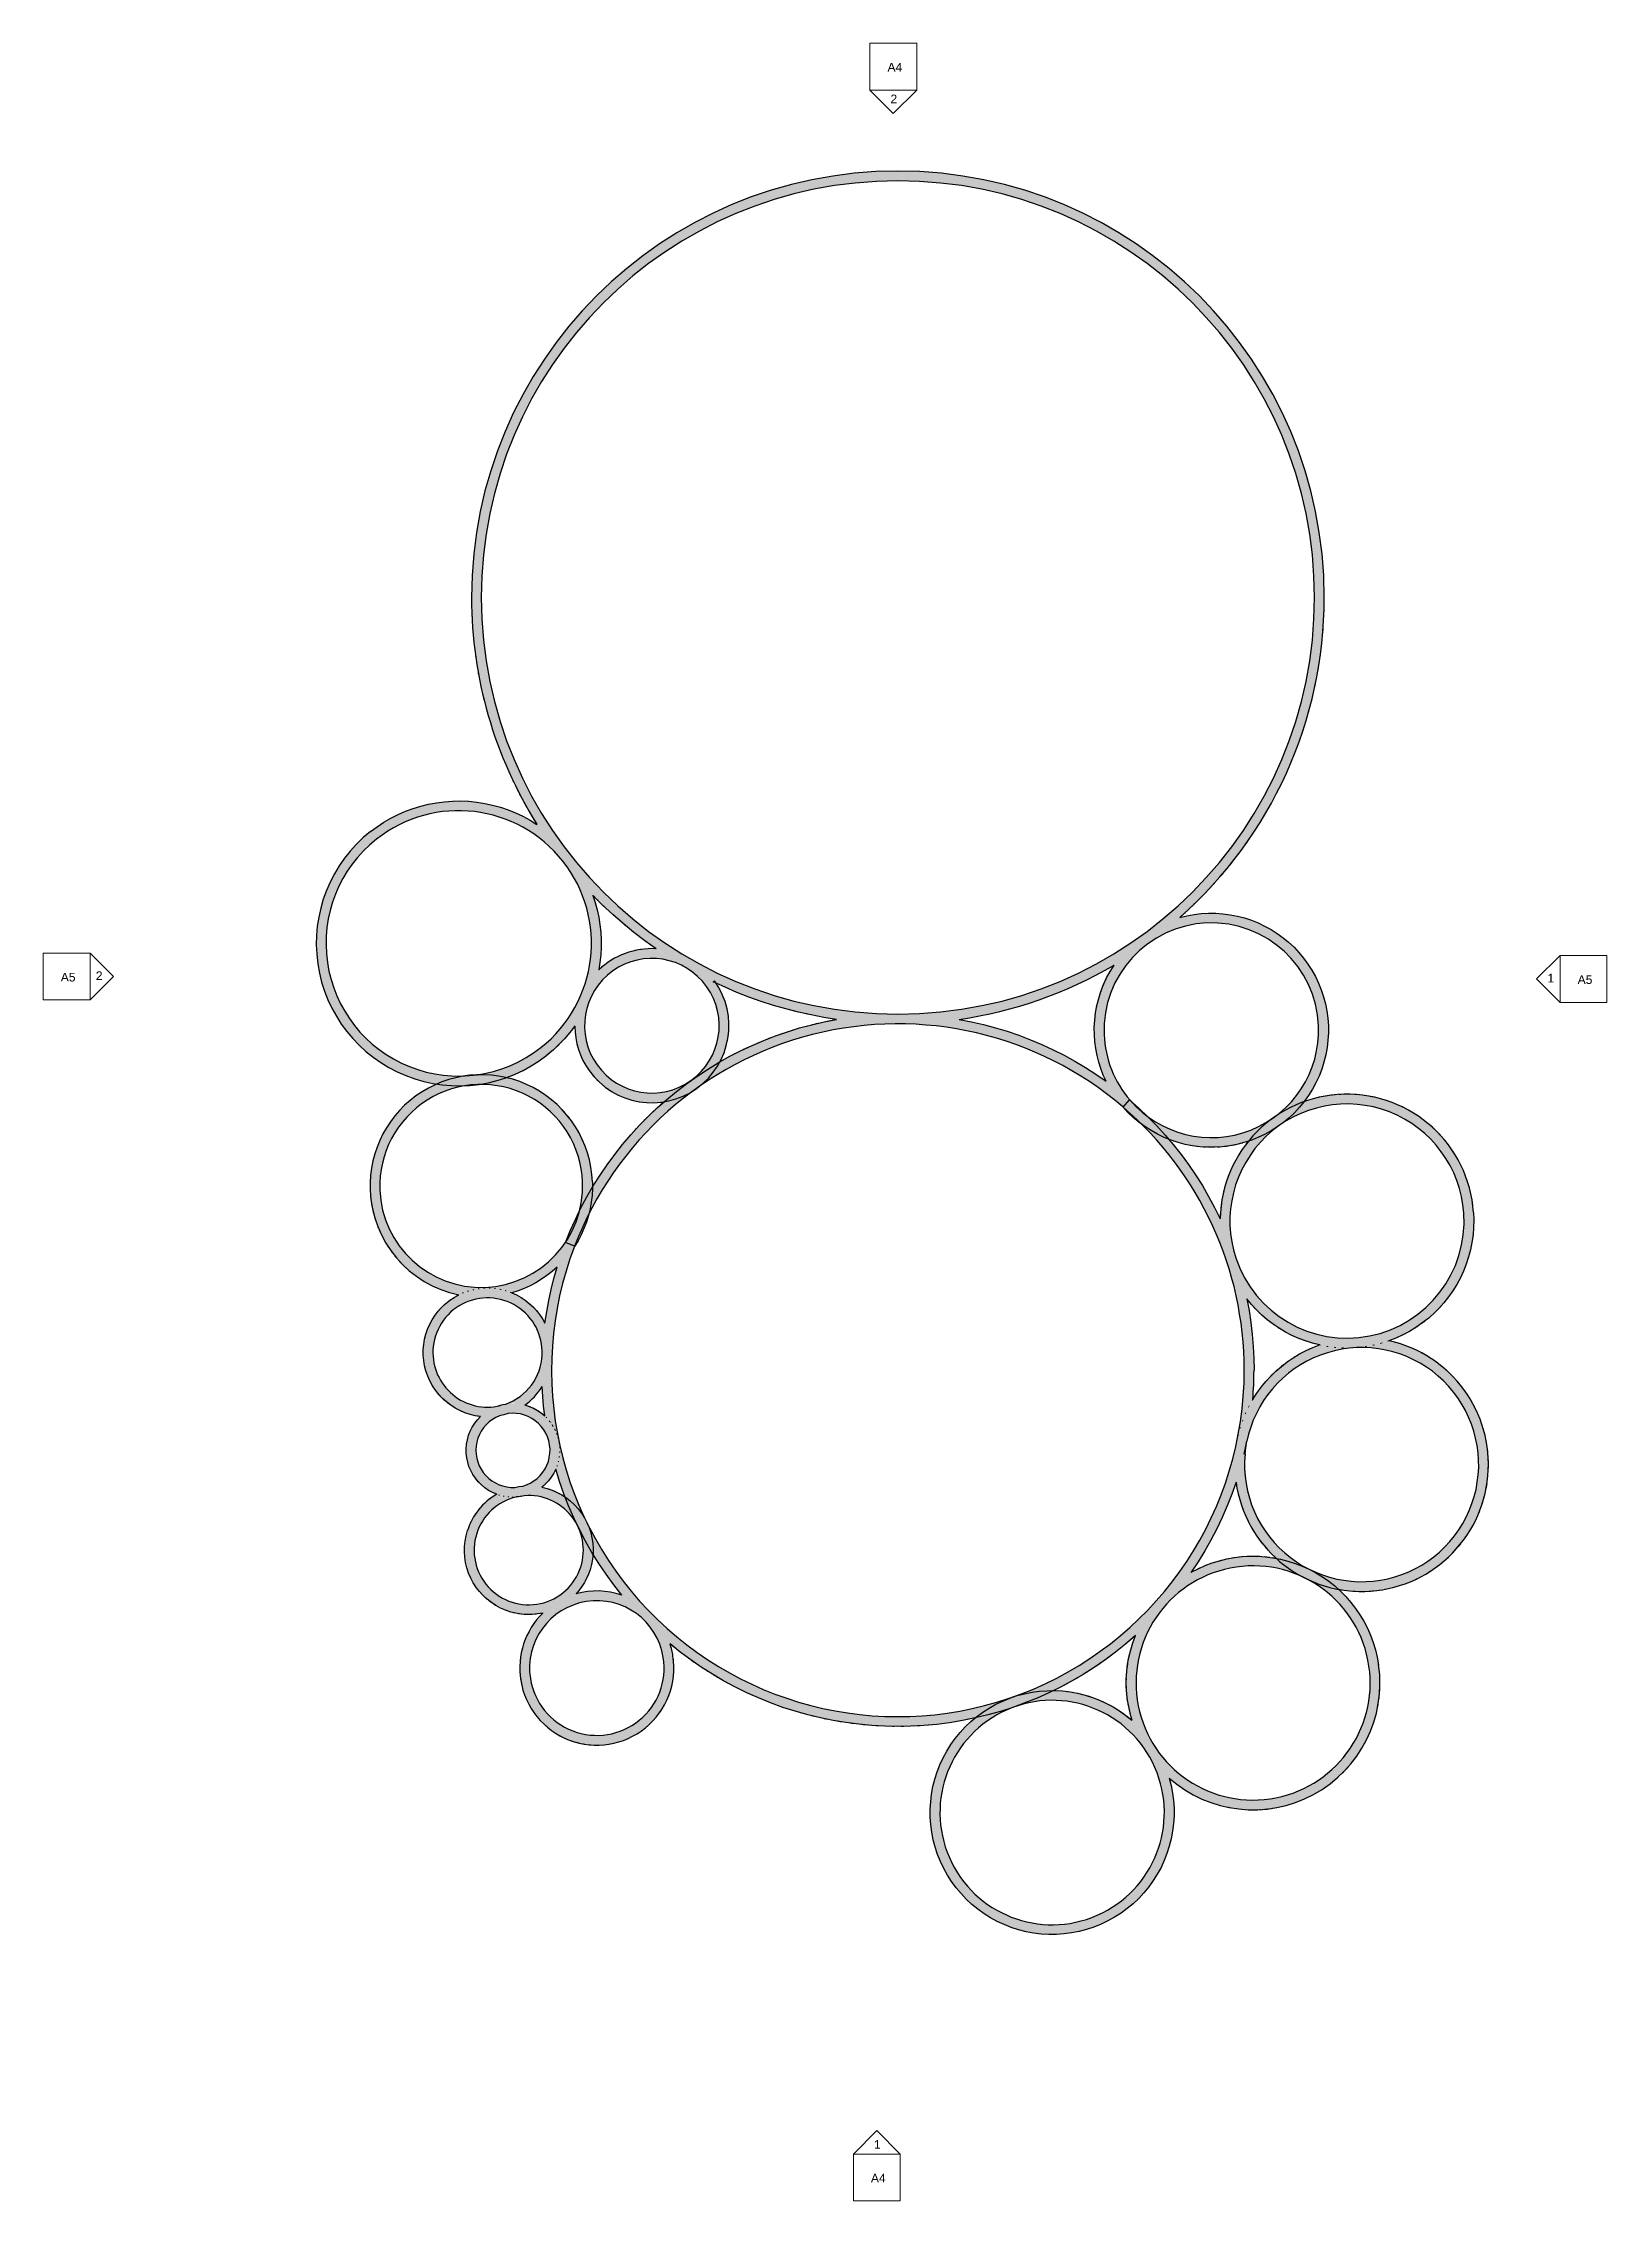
# Model space of a CAD drawing. Header units: inches. Extents: x -870 to 733, y -1250 to 961.
import ezdxf

# ---------------------------------------------------------------- set-up
doc = ezdxf.new("R2010")
doc.units = ezdxf.units.IN
doc.header["$MEASUREMENT"] = 0
for name, color, linetype, lineweight in [('A-ROOF', 132, 'Continuous', 13), ('A-WALL', 113, 'Continuous', 13), ('A-WALL-PATT', 111, 'Continuous', 13), ('G-ANNO-SYMB', 111, 'Continuous', 9)]:
    doc.layers.add(name, color=color, linetype=linetype, lineweight=lineweight)
doc.styles.add('Arial', font='arial.ttf', dxfattribs={"height": 8.851796})

# ---------------------------------------------------------------- blocks, each defined once
blk = doc.blocks.new('Elevation - Detail Number-164347-Level 1')
at = {"layer": 'G-ANNO-SYMB'}
for p, q in [((-0.25, -0.25), (-0.25, 0.25)), ((-0.25, 0.25), (0.25, 0.25)), ((0.25, 0.25), (0.25, -0.25)), ((0.25, -0.25), (-0.25, -0.25))]:
    blk.add_line(p, q, dxfattribs=at)
blk = doc.blocks.new('Elevation - Detail Number-164074-Level 1')
at = {"layer": 'G-ANNO-SYMB'}
for p, q in [((0, 0.25), (-0.25, 0)), ((0.25, 0), (0, 0.25)), ((-0.25, 0), (0.25, 0))]:
    blk.add_line(p, q, dxfattribs=at)

msp = doc.modelspace()

# ---------------------------------------------------------------- hatches: boundary and pattern name
at = {"layer": 'A-WALL-PATT'}
for points in [[(-421.1, 393), (-420.8, 407.5), (-420.1, 422.1), (-418.8, 436.6), (-417.1, 451.1), (-414.9, 465.5), (-412.1, 479.8), (-408.9, 494.1), (-405.2, 508.2), (-401.1, 522.1), (-396.4, 535.9), (-391.3, 549.6), (-385.7, 563.1), (-379.7, 576.3), (-373.2, 589.4), (-366.3, 602.2), (-358.9, 614.8), (-351.1, 627.1), (-342.9, 639.2), (-334.3, 651), (-325.3, 662.4), (-315.9, 673.6), (-306.1, 684.4), (-296, 694.9), (-285.5, 705), (-274.7, 714.8), (-263.5, 724.2), (-252.1, 733.2), (-240.3, 741.8), (-228.3, 750), (-215.9, 757.8), (-202.6, 765.5), (-190.5, 772.1), (-177.5, 778.6), (-164.2, 784.6), (-150.7, 790.2), (-137.1, 795.3), (-123.2, 799.9), (-109.3, 804.1), (-95.2, 807.8), (-80.8, 811), (-66.6, 813.7), (-52.2, 816), (-37.7, 817.7), (-23.2, 819), (-8.6, 819.7), (5.9, 820), (20.5, 819.7), (35.1, 819), (49.6, 817.7), (64.1, 816), (78.5, 813.7), (92.8, 811), (107, 807.8), (121.1, 804.1), (135.1, 799.9), (148.9, 795.3), (162.6, 790.2), (176, 784.6), (189.3, 778.6), (202.4, 772.1), (215.2, 765.2), (227.8, 757.8), (240.1, 750), (252.2, 741.8), (263.9, 733.2), (275.4, 724.2), (286.6, 714.8), (297.4, 705), (307.9, 694.9), (318, 684.4), (327.8, 673.6), (337.2, 662.4), (346.2, 651), (354.8, 639.2), (363, 627.1), (370.8, 614.8), (378.1, 602.2), (385.1, 589.4), (391.5, 576.3), (397.6, 563.1), (403.2, 549.6), (408.3, 535.9), (412.9, 522.1), (417.1, 508.2), (420.8, 494.1), (424, 479.8), (426.7, 465.5), (429, 451.1), (430.7, 436.6), (431.9, 422.1), (432.7, 407.5), (432.9, 393), (442.9, 393), (442.7, 407.7), (441.9, 422.5), (440.7, 437.2), (438.9, 451.8), (436.7, 466.4), (434, 480.9), (430.8, 495.3), (427.1, 509.6), (422.9, 523.8), (418.2, 537.8), (413.1, 551.6), (407.5, 565.3), (401.5, 578.8), (395, 592), (388, 605), (380.6, 617.8), (372.8, 630.3), (364.6, 642.6), (356, 654.6), (346.9, 666.2), (337.5, 677.6), (327.7, 688.6), (317.5, 699.3), (307, 709.7), (296.1, 719.7), (284.9, 729.3), (273.4, 738.5), (261.6, 747.4), (249.5, 755.8), (237.1, 763.8), (224.4, 771.4), (211.5, 778.6), (198.4, 785.3), (185, 791.6), (171.5, 797.4), (157.7, 802.8), (142.9, 807.9), (129.7, 812.1), (115.5, 816), (101.1, 819.5), (86.7, 822.4), (72.1, 824.9), (57.5, 826.9), (42.8, 828.4), (28.1, 829.4), (13.3, 829.9), (-1.5, 829.9), (-16.2, 829.4), (-30.9, 828.4), (-45.6, 826.9), (-60.2, 824.9), (-74.8, 822.4), (-89.3, 819.5), (-103.6, 816), (-117.8, 812.1), (-131.9, 807.6), (-145.8, 802.8), (-159.6, 797.4), (-173.2, 791.6), (-186.5, 785.3), (-199.7, 778.6), (-212.6, 771.4), (-225.2, 763.8), (-237.6, 755.8), (-249.7, 747.4), (-261.6, 738.5), (-273.1, 729.3), (-284.3, 719.7), (-295.1, 709.7), (-305.7, 699.3), (-315.8, 688.6), (-325.6, 677.6), (-335.1, 666.2), (-344.1, 654.6), (-352.7, 642.6), (-361, 630.3), (-368.8, 617.8), (-376.2, 605), (-383.1, 592), (-389.6, 578.8), (-395.7, 565.3), (-401.2, 551.6), (-406.4, 537.8), (-411, 523.8), (-415.2, 509.6), (-418.9, 495.3), (-422.1, 480.9), (-424.9, 466.4), (-427.1, 451.8), (-428.8, 437.2), (-430.1, 422.5), (-430.8, 407.7), (-431.1, 393)], [(-56.9, -39.5), (-44.5, -37.5), (-31.9, -36), (-19.3, -34.9), (-6.7, -34.3), (5.9, -34), (-8.6, -33.8), (-23.2, -33), (-37.7, -31.8), (-52.2, -30.1), (-66.6, -27.8), (-80.9, -25.1), (-95.2, -21.9), (-109.3, -18.2), (-123.2, -14), (-137.1, -9.4), (-150.7, -4.3), (-164.2, 1.3), (-177.5, 7.3), (-190.5, 13.8), (-203.3, 20.8), (-215.9, 28.1), (-228.3, 35.9), (-240.3, 44.1), (-252.1, 52.7), (-263.5, 61.7), (-274.7, 71.1), (-285.5, 80.9), (-296, 91), (-306.1, 101.5), (-316, 112.4), (-325.3, 123.5), (-334.3, 134.9), (-342.9, 146.7), (-351.1, 158.8), (-358.9, 171.1), (-366.3, 183.7), (-373.2, 196.5), (-379.7, 209.6), (-385.7, 222.8), (-391.3, 236.3), (-396.4, 250), (-401.1, 263.8), (-405.2, 277.8), (-408.9, 291.9), (-412.1, 306.1), (-414.9, 320.4), (-417.1, 334.8), (-418.8, 349.3), (-420.1, 363.8), (-420.8, 378.4), (-421.1, 393), (-431.1, 393), (-430.8, 378.5), (-430.1, 364.1), (-428.9, 349.8), (-427.3, 335.5), (-425.1, 321.2), (-422.5, 307), (-419.5, 292.9), (-415.9, 279), (-411.9, 265.1), (-407.5, 251.4), (-402.6, 237.8), (-397.3, 224.4), (-391.5, 211.2), (-385.3, 198.2), (-378.6, 185.4), (-371.6, 172.8), (-364.1, 160.5), (-357.7, 156), (-351, 150.8), (-345.6, 146.1), (-339.9, 140.6), (-334.6, 134.8), (-329.6, 128.8), (-324.9, 122.5), (-320.5, 116), (-316.5, 109.2), (-312.9, 102.2), (-309.7, 95.1), (-306.8, 87.7), (-296.7, 77.7), (-286.2, 68), (-275.5, 58.6), (-264.4, 49.6), (-253, 41), (-241.4, 32.7), (-229.5, 24.8), (-217.4, 17.3), (-205, 10.2), (-192.4, 3.5), (-179.2, -2.9), (-166.5, -8.6), (-153.3, -14), (-139.9, -19), (-126.4, -23.5), (-112.7, -27.6), (-98.9, -31.3), (-85, -34.5), (-71, -37.2)], [(68.8, -39.5), (82.7, -37.2), (96.6, -34.5), (110.3, -31.4), (123.9, -27.8), (137.5, -23.8), (150.8, -19.3), (164.1, -14.4), (177.1, -9.1), (191, -2.9), (202.7, 2.8), (215.2, 9.3), (227.5, 16.3), (232, 22.5), (236.8, 28.5), (242.1, 34.1), (247.7, 39.4), (253.7, 44.4), (259.9, 48.9), (266.5, 53), (273.2, 56.7), (280.2, 59.9), (287.4, 62.7), (294.8, 65), (305.3, 74.7), (315.6, 84.6), (325.5, 94.9), (335, 105.4), (344.2, 116.3), (353.1, 127.5), (361.6, 139), (369.7, 150.8), (377.4, 162.7), (384.7, 175), (391.6, 187.5), (398.1, 200.1), (404.2, 213), (409.8, 226.1), (415.1, 239.4), (419.9, 252.8), (424.2, 266.4), (428.1, 280.1), (431.6, 294), (434.6, 307.9), (437.1, 322), (439.2, 336.1), (440.8, 350.2), (442, 364.4), (442.7, 378.7), (442.9, 393), (432.9, 393), (432.7, 378.4), (431.9, 363.8), (430.7, 349.3), (429, 334.8), (426.7, 320.4), (424, 306.1), (420.8, 291.9), (417.1, 277.8), (412.9, 263.8), (408.3, 250), (403.2, 236.3), (397.6, 222.8), (391.5, 209.6), (385.1, 196.5), (378.1, 183.7), (370.8, 171.1), (363, 158.8), (354.8, 146.7), (346.2, 134.9), (337.2, 123.5), (327.8, 112.3), (318, 101.5), (307.9, 91), (297.4, 80.9), (286.6, 71.1), (275.4, 61.7), (263.9, 52.7), (252.2, 44.1), (239.5, 35.5), (226.7, 27.5), (215.2, 20.8), (202.4, 13.8), (189.3, 7.3), (176, 1.3), (162.6, -4.3), (148.9, -9.4), (135.1, -14), (121.1, -18.2), (107, -21.9), (92.8, -25.1), (78.5, -27.8), (64.1, -30.1), (49.6, -31.8), (35.1, -33), (20.5, -33.8), (5.9, -34), (18.6, -34.3), (31.2, -34.9), (43.8, -36), (56.3, -37.5)], [(-353.9, -76.2), (-347.4, -70.8), (-341.2, -65), (-335.4, -58.8), (-329.9, -52.3), (-324.8, -45.5), (-320.2, -38.4), (-315.9, -31.1), (-312.1, -23.5), (-308.7, -15.7), (-305.8, -7.7), (-303.3, 0.4), (-301.3, 8.7), (-299.8, 17), (-298.8, 25.5), (-298.3, 33.9), (-298.3, 42.4), (-298.8, 50.9), (-299.8, 59.3), (-301.2, 67.7), (-303.2, 76), (-305.6, 84.1), (-308.5, 92.1), (-311.8, 99.9), (-315.6, 107.5), (-319.8, 114.9), (-324.5, 122), (-329.6, 128.8), (-335, 135.3), (-340.8, 141.5), (-347, 147.3), (-353.5, 152.8), (-360.4, 158), (-367.4, 162.6), (-374.7, 166.8), (-382.3, 170.7), (-390.1, 174), (-398.1, 177), (-406.2, 179.4), (-414.4, 181.4), (-422.8, 182.9), (-431.2, 183.9), (-439.7, 184.4), (-448.2, 184.4), (-456.7, 183.9), (-465.1, 183), (-473.5, 181.5), (-481.8, 179.6), (-489.9, 177.2), (-497.9, 174.3), (-505.7, 170.9), (-513.3, 167.1), (-520.7, 162.9), (-528.2, 157.9), (-534.6, 153.2), (-528.4, 145.3), (-521.8, 150.2), (-514.9, 154.7), (-507.8, 158.7), (-500.4, 162.4), (-492.8, 165.5), (-485, 168.2), (-477.1, 170.4), (-469.1, 172.2), (-461, 173.4), (-452.8, 174.2), (-444.6, 174.5), (-436.4, 174.2), (-428.2, 173.5), (-420.1, 172.3), (-412, 170.6), (-404.1, 168.4), (-396.3, 165.7), (-388.7, 162.6), (-381.4, 159), (-374.2, 155), (-367.3, 150.6), (-360.4, 145.6), (-354.3, 140.5), (-348.3, 134.9), (-342.7, 128.9), (-337.4, 122.6), (-332.5, 115.9), (-328, 109.1), (-324, 102), (-320.4, 94.6), (-317.2, 87), (-314.5, 79.2), (-312.3, 71.3), (-310.5, 63.3), (-309.3, 55.2), (-308.5, 47), (-308.3, 38.8), (-308.5, 30.6), (-309.2, 22.4), (-310.4, 14.3), (-312.1, 6.2), (-314.3, -1.7), (-317, -9.4), (-320.1, -17), (-323.7, -24.4), (-327.7, -31.6), (-332.5, -39), (-337, -45.1), (-342.2, -51.5), (-347.9, -57.5), (-353.8, -63.1), (-360.1, -68.4)], [(-440.3, -107.5), (-431.8, -107), (-423.4, -106), (-415, -104.6), (-406.8, -102.6), (-398.6, -100.2), (-390.6, -97.3), (-382.8, -94), (-375.2, -90.2), (-367.9, -85.9), (-360.4, -81.1), (-353.9, -76.2), (-360.1, -68.4), (-366.7, -73.3), (-373.6, -77.7), (-380.8, -81.8), (-388.4, -85.5), (-395.7, -88.6), (-403.5, -91.3), (-411.4, -93.5), (-419.4, -95.2), (-427.5, -96.5), (-435.7, -97.3), (-444.3, -97.5), (-452.1, -97.3), (-460.3, -96.6), (-468.4, -95.4), (-476.5, -93.7), (-484.4, -91.5), (-492.2, -88.8), (-499.8, -85.7), (-507.2, -82.1), (-514.3, -78.1), (-521.2, -73.6), (-528.2, -68.5), (-534.2, -63.5), (-540.2, -57.9), (-545.8, -52), (-551.1, -45.7), (-556, -39.1), (-560.5, -32.2), (-564.5, -25), (-568.1, -17.7), (-571.3, -10.1), (-574, -2.3), (-576.2, 5.6), (-578, 13.6), (-579.2, 21.7), (-580, 29.9), (-580.3, 38.1), (-580, 46.3), (-579.3, 54.5), (-578.1, 62.7), (-576.4, 70.7), (-574.2, 78.6), (-571.5, 86.4), (-568.4, 94), (-564.8, 101.4), (-560.8, 108.5), (-556.4, 115.5), (-551.5, 122.1), (-546.3, 128.4), (-540.7, 134.4), (-534.7, 140), (-528.4, 145.3), (-534.6, 153.2), (-541.1, 147.7), (-547.3, 141.9), (-553.1, 135.8), (-558.6, 129.3), (-563.7, 122.5), (-568.4, 115.4), (-572.6, 108), (-576.5, 100.4), (-579.8, 92.6), (-582.8, 84.7), (-585.2, 76.5), (-587.2, 68.3), (-588.7, 59.9), (-589.7, 51.5), (-590.2, 43), (-590.2, 34.5), (-589.7, 26), (-588.8, 17.6), (-587.3, 9.2), (-585.4, 1), (-582.9, -7.2), (-580.1, -15.2), (-576.7, -23), (-572.9, -30.6), (-568.7, -37.9), (-564, -45), (-559, -51.9), (-553.5, -58.4), (-547.7, -64.6), (-541.5, -70.4), (-535, -75.9), (-528.2, -81), (-521.2, -85.6), (-513.8, -89.9), (-506.2, -93.7), (-498.4, -97.1), (-490.5, -100), (-482.3, -102.5), (-474.1, -104.5), (-465.7, -105.9), (-457.3, -106.9), (-448.8, -107.5), (-444.3, -107.5)], [(207.3, -55.4), (217.3, -55), (217.2, -47.6), (217.6, -40.3), (218.6, -33), (220, -25.8), (221.9, -18.7), (224.2, -11.7), (227, -4.9), (230.3, 1.7), (234, 8), (238.1, 14.1), (242.6, 19.9), (247.5, 25.4), (252.8, 30.5), (258.7, 35.5), (264.2, 39.7), (270.4, 43.7), (276.8, 47.3), (283.5, 50.4), (290.3, 53.1), (297.3, 55.4), (304.5, 57.1), (311.7, 58.4), (319, 59.2), (326.4, 59.5), (333.7, 59.3), (341, 58.6), (348.3, 57.4), (355.4, 55.8), (362.5, 53.7), (369.4, 51.1), (376.1, 48), (382.5, 44.5), (388.8, 40.6), (394.7, 36.3), (400.4, 31.6), (405.7, 26.5), (410.6, 21.1), (415.2, 15.4), (419.4, 9.4), (423.2, 3.1), (426.6, -3.5), (429.5, -10.2), (432, -17.1), (434, -24.2), (435.5, -31.4), (436.5, -38.7), (437.1, -46), (447.1, -45.6), (446.5, -37.9), (445.5, -30.3), (443.9, -22.8), (441.9, -15.4), (439.4, -8.1), (436.5, -1), (433.1, 5.9), (429.2, 12.6), (425, 19), (420.3, 25.1), (415.3, 30.9), (409.9, 36.4), (404.2, 41.5), (398.1, 46.3), (391.8, 50.6), (385.1, 54.6), (378.3, 58.1), (371.2, 61.1), (364, 63.7), (356.6, 65.8), (349.1, 67.5), (341.5, 68.6), (333.8, 69.3), (326.1, 69.5), (318.4, 69.2), (310.6, 68.3), (303.2, 67.1), (295.7, 65.3), (288.4, 63), (281.2, 60.3), (274.2, 57.2), (267.4, 53.5), (260.8, 49.5), (254.6, 45), (248.6, 40.2), (242.9, 35), (237.6, 29.4), (232.7, 23.5), (228.2, 17.3), (224, 10.8), (220.3, 4.1), (217, -2.9), (214.2, -10), (211.8, -17.4), (209.9, -24.8), (208.5, -32.4), (207.6, -40), (207.2, -47.7)], [(-310.6, -91.8), (-302.5, -86), (-305.7, -81.1), (-308.4, -75.9), (-310.8, -70.5), (-312.6, -65), (-314, -59.3), (-314.9, -53.5), (-315.3, -47.7), (-315.1, -41.3), (-314.6, -36), (-313.5, -30.2), (-311.9, -24.6), (-309.9, -19.1), (-307.4, -13.8), (-304.5, -8.7), (-301.1, -3.9), (-297.4, 0.6), (-293.2, 4.7), (-288.8, 8.5), (-284, 11.9), (-279, 14.9), (-273.7, 17.5), (-268.2, 19.6), (-262.6, 21.2), (-256.8, 22.3), (-251, 23), (-245.2, 23.1), (-239.3, 22.8), (-233.5, 21.9), (-227.8, 20.6), (-222.3, 18.8), (-216.9, 16.5), (-211.7, 13.8), (-206.7, 10.6), (-202.1, 7.1), (-197.8, 3.1), (-193.8, -1.2), (-190.2, -5.8), (-183.4, -0.9), (-195.5, 5.1), (-207.4, 11.6), (-219.1, 18.3), (-230.6, 25.5), (-241.9, 33), (-247.7, 33.1), (-253.6, 32.8), (-259.4, 32), (-265.2, 30.8), (-270.8, 29.2), (-276.6, 27.1), (-281.7, 24.8), (-286.8, 22), (-291.7, 18.8), (-296.4, 15.2), (-300.8, 11.3), (-302.5, 3.6), (-304.6, -4), (-307.1, -11.4), (-309.9, -18.8), (-313.2, -25.9), (-316.9, -32.9), (-320.9, -39.7), (-325.3, -46.2), (-325.1, -52.3), (-324.3, -58.3), (-323.1, -64.3), (-321.5, -70.1), (-319.4, -75.9), (-316.9, -81.4), (-313.9, -86.7)], [(-247, -124.9), (-240.8, -124.7), (-234.6, -124), (-228.5, -122.8), (-222.5, -121.2), (-216.7, -119.1), (-211, -116.6), (-205.6, -113.6), (-200.4, -110.2), (-195.5, -106.4), (-190.9, -102.2), (-186.7, -97.7), (-182.8, -92.8), (-179.3, -87.7), (-176.2, -82.3), (-173.6, -76.7), (-171.4, -70.9), (-169.7, -64.9), (-168.4, -58.9), (-167.6, -52.7), (-167.3, -46.5), (-167.5, -40.3), (-168.2, -34.2), (-169.4, -28.1), (-171, -22.1), (-173.1, -16.2), (-175.6, -10.6), (-178.6, -5.1), (-182, 0), (-190.2, -5.8), (-187, -10.7), (-184.2, -15.8), (-181.9, -21.2), (-180, -26.8), (-178.6, -32.5), (-177.7, -38.3), (-177.3, -44.1), (-177.4, -49.9), (-178, -55.8), (-179.1, -61.5), (-180.7, -67.2), (-182.7, -72.7), (-185.2, -78), (-188.2, -83), (-191.5, -87.8), (-195.3, -92.3), (-199.4, -96.5), (-203.9, -100.3), (-208.6, -103.7), (-213.7, -106.7), (-218.9, -109.2), (-224.4, -111.3), (-230, -112.9), (-235.8, -114.1), (-241.6, -114.7), (-247.5, -114.9), (-253.3, -114.5), (-259.1, -113.7), (-264.8, -112.4), (-270.4, -110.5), (-275.8, -108.3), (-281, -105.6), (-285.9, -102.4), (-290.5, -98.8), (-294.9, -94.9), (-298.9, -90.6), (-302.5, -86), (-310.6, -91.8), (-306.8, -96.7), (-302.6, -101.3), (-298.1, -105.5), (-293.3, -109.4), (-288.1, -112.9), (-282.8, -116), (-277.1, -118.6), (-271.3, -120.8), (-265.4, -122.5), (-259.3, -123.8), (-253.2, -124.6), (-248.6, -124.8)], [(-325.5, -271.8), (-320.5, -259.5), (-315, -247.4), (-309.1, -235.5), (-302.8, -223.8), (-296, -212.3), (-288.8, -201.1), (-281.2, -190.2), (-273.1, -179.6), (-264.7, -169.3), (-255.9, -159.3), (-246.8, -149.7), (-237.2, -140.4), (-227.4, -131.5), (-217.2, -122.9), (-206.7, -114.8), (-195.9, -107), (-184.8, -99.6), (-173.5, -92.7), (-161.9, -86.2), (-149.1, -79.7), (-138, -74.5), (-125.7, -69.4), (-113.3, -64.7), (-100.6, -60.4), (-87.9, -56.7), (-75, -53.4), (-62, -50.6), (-48.9, -48.3), (-35.7, -46.5), (-22.5, -45.2), (-9.2, -44.4), (4.1, -44.1), (17.4, -44.2), (31, -44.9), (43.9, -46.1), (57.1, -47.8), (70.3, -49.9), (83.3, -52.6), (96.2, -55.7), (109, -59.3), (121.7, -63.4), (134.2, -68), (146.5, -73.1), (158.6, -78.6), (170.5, -84.5), (182.2, -90.9), (193.6, -97.7), (204.8, -104.9), (215.6, -112.6), (226.2, -120.7), (236.4, -129), (236.2, -128.8), (232.3, -124), (228.6, -119), (225.2, -113.7), (222, -108.4), (219.2, -102.8), (208.8, -95.6), (198.1, -88.7), (187.2, -82.3), (176.2, -76.2), (164.9, -70.5), (153.4, -65.2), (141.7, -60.2), (129.9, -55.7), (117.9, -51.6), (105.8, -48), (93.6, -44.7), (81.2, -41.9), (68.8, -39.5), (56.3, -37.5), (43.8, -36), (31, -34.9), (18.6, -34.3), (5.9, -34), (-6.7, -34.3), (-19.3, -34.9), (-31.9, -36), (-44.5, -37.5), (-56.9, -39.5), (-69.7, -42), (-82.3, -44.9), (-94.9, -48.2), (-107.3, -52), (-119.5, -56.3), (-131.6, -61), (-143.6, -66.1), (-155.3, -71.6), (-166.9, -77.5), (-178.2, -83.9), (-189.3, -90.6), (-200.1, -97.8), (-210.7, -105.3), (-221, -113.2), (-231, -121.4), (-240.7, -130), (-250.1, -138.9), (-259.2, -148.2), (-268, -157.8), (-276.4, -167.7), (-284.4, -177.9), (-292.1, -188.3), (-299.4, -199.1), (-306.3, -210), (-312.8, -221.3), (-319.3, -233.4), (-324.7, -244.4), (-330, -256.2), (-334.8, -268.2)], [(236.2, -128.8), (243.8, -122.3), (239.2, -116.5), (235, -110.5), (231.2, -104.2), (227.8, -97.6), (224.8, -90.9), (222.4, -83.9), (220.4, -76.8), (218.8, -69.6), (217.8, -62.3), (217.3, -55), (207.3, -55.4), (207.8, -62.4), (208.7, -69.4), (210, -76.3), (211.7, -83.1), (213.8, -89.8), (216.3, -96.4), (219.2, -102.8), (222, -108.4), (225.2, -113.7), (228.6, -119), (232.3, -124)], [(330.7, -170.5), (338.6, -170), (345.8, -169), (353.3, -167.6), (360.6, -165.7), (367.8, -163.4), (374.9, -160.6), (381.8, -157.4), (388.4, -153.7), (394.8, -149.6), (401, -145.1), (406.8, -140.3), (412.3, -135.1), (417.5, -129.5), (422.5, -123.4), (426.7, -117.5), (430.8, -111), (434.4, -104.4), (437.6, -97.5), (440.3, -90.4), (442.6, -83.2), (444.5, -75.8), (445.8, -68.3), (446.7, -60.8), (447.1, -53.2), (447.1, -45.6), (437.1, -46), (437.1, -53.4), (436.7, -60.7), (435.8, -68), (434.4, -75.2), (432.5, -82.3), (430.1, -89.3), (427.3, -96), (424, -102.6), (420.3, -109), (416.2, -115.1), (411.7, -120.9), (406.8, -126.3), (401.6, -131.5), (396, -136.3), (390.1, -140.7), (384, -144.7), (377.6, -148.3), (370.9, -151.4), (364.1, -154.1), (357.1, -156.4), (350, -158.1), (342.7, -159.4), (335.4, -160.2), (328.1, -160.5), (320.8, -160.3), (313.4, -159.6), (306.2, -158.5), (299, -156.8), (292, -154.7), (285.1, -152.2), (278.4, -149.1), (272, -145.6), (265.7, -141.7), (259.8, -137.4), (254.1, -132.8), (248.8, -127.7), (243.8, -122.3), (236.2, -128.8), (236.5, -129.1), (241.6, -134.7), (247.1, -139.9), (253, -144.8), (259.1, -149.3), (265.5, -153.4), (272.1, -157.1), (278.9, -160.4), (286, -163.2), (293.2, -165.6), (300.5, -167.5), (308, -169), (315.5, -169.9), (323.1, -170.4)], [(-535.1, -214.3), (-525.1, -214), (-525.1, -206.9), (-524.7, -199.8), (-523.7, -192.7), (-522.3, -185.8), (-520.4, -178.9), (-518.1, -172.2), (-515.2, -165.7), (-512, -159.4), (-508.3, -153.3), (-504.3, -147.5), (-499.8, -142), (-495, -136.8), (-489.8, -131.9), (-484.3, -127.4), (-478.5, -123.3), (-472.3, -119.5), (-466.1, -116.3), (-459.6, -113.5), (-453, -111.1), (-446.1, -109.1), (-439.2, -107.6), (-432.1, -106.7), (-425.1, -106.2), (-418, -106.1), (-410.9, -106.6), (-403.8, -107.5), (-396.9, -109), (-390, -110.9), (-383.3, -113.2), (-376.8, -116), (-370.5, -119.3), (-364.4, -122.9), (-358.6, -127), (-353.1, -131.5), (-347.9, -136.3), (-343, -141.5), (-338.5, -147), (-334.4, -152.8), (-330.7, -158.8), (-327.4, -165.1), (-324.6, -171.6), (-322.2, -178.3), (-320.2, -185.1), (-318.8, -192.1), (-317.8, -199.1), (-317.3, -206.2), (-307.3, -205.8), (-307.8, -198.4), (-308.8, -191), (-310.3, -183.7), (-312.2, -176.5), (-314.7, -169.4), (-317.6, -162.6), (-320.9, -155.9), (-324.7, -149.4), (-328.8, -143.3), (-333.4, -137.4), (-338.3, -131.8), (-343.6, -126.5), (-349.3, -121.6), (-355.2, -117.1), (-361.4, -113), (-367.9, -109.3), (-374.6, -106), (-381.5, -103.2), (-388.6, -100.8), (-395.8, -98.9), (-403.1, -97.5), (-410.5, -96.6), (-418, -96.1), (-425.4, -96.2), (-432.9, -96.7), (-440.3, -97.7), (-447.6, -99.2), (-454.8, -101.1), (-461.8, -103.6), (-468.7, -106.5), (-475.4, -109.8), (-481.8, -113.5), (-488, -117.7), (-493.9, -122.3), (-499.5, -127.2), (-504.7, -132.5), (-509.6, -138.2), (-514.2, -144.1), (-518.3, -150.3), (-522, -156.8), (-525.2, -163.5), (-528.2, -170.8), (-530.4, -177.5), (-532.3, -184.7), (-533.7, -192), (-534.7, -199.4), (-535.1, -206.9)], [(370.9, -399), (370.7, -386.8), (370.1, -374.5), (369.1, -362.3), (367.6, -350.1), (365.8, -337.9), (363.5, -325.8), (361.2, -315.3), (358.5, -304.7), (355.6, -294.3), (352.3, -283.9), (348.7, -273.7), (344.9, -263.6), (340.7, -253.6), (336.2, -243.7), (330.5, -232.1), (324.4, -220.8), (318, -209.7), (310.6, -198.1), (303.8, -188.1), (296.2, -177.8), (288.2, -167.7), (279.9, -157.9), (271.2, -148.4), (262.2, -139.2), (252.9, -130.3), (243.3, -121.8), (236.8, -129.4), (246.7, -138.2), (256.3, -147.4), (265.6, -157), (274.5, -166.9), (283, -177.1), (291.1, -187.7), (298.9, -198.5), (306.2, -209.7), (313.1, -221), (319.9, -233.4), (325.6, -244.6), (331.1, -256.7), (336.2, -269), (340.9, -281.4), (345.1, -294.1), (348.8, -306.9), (352, -319.8), (354.7, -332.8), (356.9, -346), (358.7, -359.2), (359.9, -372.4), (360.7, -385.7), (360.9, -399), (366.5, -399)], [(352.3, -283.9), (350.1, -276.6), (348.4, -269.1), (347.2, -261.5), (346.4, -253.9), (346.2, -246.2), (346.4, -238.5), (347.2, -230.8), (348.4, -223.3), (350.1, -215.8), (352.3, -208.4), (354.9, -201.2), (358, -194.2), (361.6, -187.3), (365.5, -180.8), (369.9, -174.5), (374.7, -168.4), (379.9, -162.7), (385.4, -157.4), (391.2, -152.4), (397.4, -147.8), (403.8, -143.6), (410.5, -139.8), (417.4, -136.5), (424.5, -133.6), (431.8, -131.1), (439.2, -129.2), (446.8, -127.7), (454.4, -126.7), (462.1, -126.2), (469.8, -126.2), (477.4, -126.6), (485, -127.6), (492.6, -129), (500, -131), (507.3, -133.4), (514.5, -136.2), (521.4, -139.6), (528.1, -143.3), (534.6, -147.5), (540.7, -152.1), (546.6, -157), (552.1, -162.4), (557.3, -168), (562.1, -174), (566.5, -180.3), (570.5, -186.9), (574.1, -193.7), (577.3, -200.7), (579.9, -207.9), (582.1, -215.2), (583.9, -222.7), (585.1, -230.3), (585.9, -238), (595.9, -237.3), (595.1, -229.4), (593.8, -221.5), (592.1, -213.8), (589.9, -206.2), (587.2, -198.7), (584.1, -191.4), (580.5, -184.3), (576.6, -177.4), (572.2, -170.8), (567.4, -164.5), (562.2, -158.4), (556.7, -152.7), (550.8, -147.4), (544.6, -142.4), (538.1, -137.8), (531.4, -133.6), (524.4, -129.9), (517.2, -126.5), (509.8, -123.6), (502.2, -121.2), (494.5, -119.2), (486.7, -117.7), (478.4, -116.7), (470.9, -116.2), (463, -116.1), (455.1, -116.6), (447.2, -117.5), (439.4, -118.9), (431.6, -120.8), (424, -123.1), (416.6, -125.9), (409.4, -129.2), (402.3, -132.9), (395.5, -137), (389, -141.5), (382.8, -146.4), (376.8, -151.7), (371.2, -157.3), (366, -163.3), (361.1, -169.5), (356.6, -176.1), (352.6, -182.9), (348.9, -190), (345.7, -197.2), (343, -204.7), (340.7, -212.3), (338.8, -220), (337.5, -227.8), (336.6, -235.7), (336.2, -243.7), (340.7, -253.6), (344.9, -263.6), (348.7, -273.7)], [(-444.2, -321.7), (-439, -319.4), (-433.8, -317.6), (-428.3, -316.2), (-422.8, -315.3), (-417.2, -314.8), (-411.6, -314.9), (-406, -315.4), (-400.5, -316.3), (-395, -317.8), (-389.8, -319.7), (-383.4, -317.6), (-377.1, -315.2), (-371, -312.4), (-365.1, -309.3), (-359.3, -305.8), (-353.8, -302), (-348.5, -297.9), (-343.5, -293.5), (-338.6, -288.6), (-333.9, -283.4), (-329.6, -278), (-325.4, -271.8), (-322, -266.3), (-318.8, -260.1), (-315.9, -253.8), (-313.4, -247.2), (-311.3, -240.5), (-309.6, -233.4), (-308.4, -226.8), (-307.6, -219.8), (-307.2, -212.8), (-307.3, -205.8), (-317.3, -206.2), (-317.2, -213.3), (-317.7, -220.4), (-318.6, -227.4), (-320.1, -234.4), (-322, -241.2), (-324.3, -247.9), (-327.1, -254.5), (-330.4, -260.8), (-334, -266.8), (-338.1, -272.7), (-342.6, -278.2), (-347.4, -283.4), (-352.6, -288.3), (-358.1, -292.8), (-363.9, -296.9), (-369.9, -300.6), (-376.2, -303.9), (-382.7, -306.7), (-389.4, -309.1), (-396.3, -311), (-403.2, -312.5), (-410.2, -313.5), (-417.3, -314), (-424.4, -314), (-431.5, -313.6), (-438.5, -312.6), (-445.5, -311.2), (-452.3, -309.3), (-459, -306.9), (-465.6, -304.1), (-472.3, -300.6), (-478, -297.2), (-483.8, -293.1), (-489.3, -288.7), (-494.5, -283.8), (-499.4, -278.7), (-503.9, -273.2), (-508, -267.4), (-511.7, -261.3), (-515, -255), (-517.8, -248.5), (-520.2, -241.9), (-522.2, -235), (-523.6, -228.1), (-524.6, -221), (-525.1, -214), (-535.1, -214.3), (-534.6, -221.5), (-533.7, -228.7), (-532.3, -235.8), (-530.4, -242.8), (-528.1, -249.6), (-525.4, -256.3), (-522.3, -262.8), (-518.7, -269.1), (-514.8, -275.2), (-510.5, -281), (-505.8, -286.5), (-500.8, -291.7), (-495.5, -296.5), (-489.9, -301.1), (-484, -305.2), (-477.8, -309), (-471.4, -312.4), (-464.9, -315.4), (-458.1, -317.9), (-451.2, -320.1), (-444.3, -321.7)], [(466.2, -376.1), (474.1, -375.9), (481.9, -375.1), (489.7, -374), (497.4, -372.3), (505, -370.2), (512.5, -367.6), (519.8, -364.5), (526.9, -361.1), (534.3, -356.8), (540.3, -352.9), (546.7, -348.2), (552.7, -343.1), (558.4, -337.7), (563.8, -331.9), (568.9, -325.8), (573.5, -319.5), (577.8, -312.8), (581.6, -305.9), (585, -298.8), (588, -291.5), (590.5, -284.1), (592.6, -276.4), (594.2, -268.7), (595.3, -260.9), (596, -253), (596.2, -245.2), (595.9, -237.3), (585.9, -238), (586.2, -245.7), (586, -253.4), (585.3, -261), (584.1, -268.6), (582.4, -276.1), (580.2, -283.5), (577.6, -290.8), (574.5, -297.8), (570.9, -304.7), (567, -311.3), (562.6, -317.6), (557.8, -323.6), (552.6, -329.3), (547.1, -334.7), (541.3, -339.7), (535.1, -344.3), (528.5, -348.7), (521.9, -352.4), (515, -355.7), (507.9, -358.6), (500.6, -361.1), (493.1, -363), (485.6, -364.5), (477.9, -365.5), (470.3, -366), (462.6, -366), (454.9, -365.6), (447.2, -364.6), (439.7, -363.1), (432.2, -361.2), (424.9, -358.8), (417.8, -355.9), (410.8, -352.6), (403.9, -348.7), (397.6, -344.6), (391.5, -340), (385.6, -335), (380.1, -329.7), (374.9, -324), (370.1, -317.9), (365.7, -311.6), (361.7, -305), (358.1, -298.2), (355, -291.2), (352.3, -283.9), (355.6, -294.3), (358.5, -304.7), (361.2, -315.3), (363.5, -325.8), (368.5, -331.9), (373.9, -337.7), (379.7, -343.1), (385.7, -348.2), (392, -352.9), (398.7, -357.2), (405.5, -361.1), (412.6, -364.5), (419.9, -367.6), (427.3, -370.2), (434.9, -372.3), (442.6, -374), (450.4, -375.1), (458.3, -375.9)], [(4.3, -764), (17.7, -763.9), (31.1, -763.2), (44.5, -762), (57.8, -760.3), (71, -758.2), (84.1, -755.6), (97.2, -752.5), (110.1, -748.9), (122.9, -744.8), (135.5, -740.3), (147.9, -735.3), (160.2, -729.9), (172.2, -724), (184, -717.7), (195.6, -710.9), (206.9, -703.7), (218, -696.1), (228.7, -688.2), (239.2, -679.8), (249.3, -671), (252.6, -663.7), (256.5, -656), (260.3, -649.7), (264.9, -643), (269.8, -636.7), (275.1, -630.7), (280.7, -625), (286.7, -619.7), (293.1, -614.7), (299.7, -610.2), (306.6, -606), (313.7, -595.3), (320.5, -584.2), (326.8, -573), (332.8, -561.5), (338.3, -549.8), (343.5, -538), (348.2, -525.9), (352.5, -513.7), (355.5, -504.2), (358.2, -494.6), (360.7, -485), (351.7, -484.2), (352.6, -476.9), (353.8, -469.7), (355.5, -462.6), (357.6, -455.5), (360, -448.6), (362.9, -441.8), (366.1, -435.2), (369.7, -428.8), (370.4, -418.9), (370.8, -409), (370.9, -399), (360.9, -399), (360.7, -412.3), (359.9, -425.5), (358.7, -438.7), (357, -451.8), (354.8, -464.9), (352.1, -477.8), (348.9, -490.7), (345.2, -503.4), (341.1, -516), (336.5, -528.4), (331.4, -540.8), (326, -552.7), (320, -564.5), (313.6, -576.1), (306.8, -587.5), (299.6, -598.6), (291.9, -609.4), (283.9, -619.9), (275.4, -630.1), (266.6, -640), (257.5, -649.6), (247.9, -658.8), (238.1, -667.6), (227.9, -676.1), (217.4, -684.2), (206.6, -691.9), (195.6, -699.1), (184.3, -706), (172.7, -712.4), (160.9, -718.4), (148.9, -724), (136.6, -729.1), (124.2, -733.8), (111.7, -737.9), (99, -741.6), (86.1, -744.9), (73.2, -747.6), (60.1, -749.9), (47, -751.7), (33.8, -752.9), (20.6, -753.7), (7.4, -754), (-5.9, -753.8), (-19.1, -753.2), (-32.3, -752), (-45.4, -750.3), (-58.5, -748.1), (-71.5, -745.5), (-84.3, -742.4), (-97.1, -738.8), (-109.7, -734.7), (-122.1, -730.1), (-134.4, -725.1), (-146.4, -719.7), (-158.3, -713.8), (-169.9, -707.4), (-181.3, -700.7), (-192.7, -693.3), (-203.3, -685.9), (-213.8, -677.9), (-224.1, -669.5), (-234, -660.7), (-243.6, -651.6), (-252.8, -642.1), (-261.7, -632.3), (-270.2, -622.1), (-278.3, -611.7), (-286.1, -600.9), (-293.4, -589.9), (-300.3, -578.6), (-306.8, -567.1), (-312.8, -555.3), (-318.4, -543.3), (-323.6, -531.1), (-328.3, -518.7), (-332.5, -506.1), (-336.3, -493.5), (-339.6, -480.6), (-342.4, -467.7), (-344.7, -454.6), (-346.5, -441.5), (-347.9, -428.4), (-348.7, -415.1), (-349.1, -401.9), (-348.9, -388.7), (-348.3, -375.4), (-347.2, -362.2), (-345.5, -348.7), (-343.4, -336), (-340.8, -323), (-337.8, -310.2), (-334.2, -297.4), (-330.2, -284.8), (-325.7, -272.3), (-329.6, -278), (-333.9, -283.4), (-338.6, -288.6), (-343.5, -293.5), (-346.7, -304.8), (-349.5, -316.2), (-352, -327.6), (-354.1, -339.2), (-355.9, -350.8), (-357.1, -361.6), (-358.1, -372.4), (-358.7, -383.2), (-359, -394.1), (-359, -404.9), (-358.7, -415.7), (-358.1, -425.8), (-357.2, -435.8), (-356.1, -445.8), (-352.9, -449.1), (-350, -452.6), (-347.5, -456.4), (-345.3, -460.5), (-343.6, -464.7), (-342.2, -469), (-341.3, -473.5), (-340.8, -478.1), (-340.7, -482.6), (-341.1, -487.2), (-341.9, -491.7), (-343.1, -496.1), (-344.7, -500.3), (-340.8, -513.1), (-336.4, -525.8), (-331.5, -538.3), (-326.1, -550.6), (-320.4, -562.6), (-314.1, -574.5), (-307.5, -586.1), (-300.4, -597.5), (-292.9, -608.6), (-285, -619.5), (-276.6, -630.2), (-268, -640.2), (-259, -650.1), (-249.6, -659.7), (-239.9, -668.9), (-229.8, -677.7), (-219.4, -686.2), (-208.4, -694.5), (-197.7, -701.9), (-186.5, -709.2), (-175, -716.1), (-163.2, -722.5), (-151.2, -728.5), (-139, -734), (-126.6, -739.1), (-114, -743.8), (-101.3, -747.9), (-88.4, -751.6), (-75.4, -754.9), (-62.3, -757.6), (-49.1, -759.9), (-35.8, -761.7), (-22.5, -762.9), (-9.1, -763.7)], [(-358.7, -383.2), (-358.1, -372.4), (-357.1, -361.6), (-355.9, -350.8), (-358.6, -345.9), (-361.8, -341.3), (-365.3, -337), (-369.2, -333), (-373.4, -329.3), (-377.9, -326), (-382.7, -323.1), (-387.7, -320.6), (-392.9, -318.5), (-398.2, -316.9), (-403.7, -315.7), (-409.2, -315), (-414.8, -314.8), (-420.4, -315), (-425.9, -315.8), (-431.4, -316.9), (-436.7, -318.6), (-441.9, -320.7), (-446.9, -323.2), (-451.7, -326.1), (-456.2, -329.5), (-460.4, -333.2), (-464.2, -337.2), (-467.7, -341.6), (-470.9, -346.2), (-473.6, -351.1), (-475.9, -356.2), (-477.8, -361.4), (-479.2, -366.8), (-480.1, -372.3), (-480.6, -377.9), (-470.6, -378.4), (-470.2, -373.2), (-469.2, -368.1), (-467.8, -363.1), (-466, -358.3), (-463.7, -353.7), (-461, -349.3), (-457.9, -345.1), (-454.4, -341.3), (-450.6, -337.8), (-446.5, -334.7), (-442.1, -331.9), (-437, -329.5), (-432.6, -327.7), (-427.6, -326.3), (-422.6, -325.3), (-417.4, -324.9), (-412.2, -324.8), (-407.1, -325.3), (-402, -326.2), (-397, -327.6), (-392.2, -329.5), (-387.6, -331.8), (-383.2, -334.5), (-379, -337.6), (-375.2, -341.1), (-371.7, -344.9), (-368.6, -349), (-365.8, -353.4), (-363.5, -358), (-361.6, -362.8), (-360.2, -367.8), (-359.2, -372.9), (-358.7, -378)], [(610.7, -507.2), (611.1, -499.4), (611.1, -491.6), (610.7, -483.8), (609.7, -476), (608.3, -468.4), (606.4, -460.8), (604.1, -453.3), (601.3, -446), (598.1, -438.9), (594.5, -432), (590.2, -424.9), (586.1, -418.9), (581.3, -412.7), (576.1, -406.8), (570.6, -401.3), (564.8, -396.1), (558.6, -391.3), (552.2, -386.8), (545.6, -382.7), (538.7, -379.1), (531.5, -375.8), (524.3, -373), (516.8, -370.7), (509.2, -368.8), (501.6, -371.2), (493.8, -373.1), (485.9, -374.6), (478, -375.6), (470, -376), (462, -376), (454, -375.5), (446, -374.5), (438.1, -373), (430.8, -375.9), (423.7, -379.1), (416.8, -382.8), (409.8, -387.1), (403.7, -391.3), (397.5, -396.2), (391.7, -401.4), (386.2, -407), (381, -412.9), (376.2, -419), (371.8, -425.5), (367.8, -432.2), (364.1, -439.2), (360.9, -446.3), (358.2, -453.6), (355.9, -461.1), (354, -468.7), (352.6, -476.4), (351.7, -484.2), (361.7, -485.1), (362.5, -478.4), (363.6, -471.8), (365.5, -463.9), (367.6, -457.2), (370.2, -450.1), (373.3, -443.2), (376.8, -436.5), (380.8, -430), (385.1, -423.8), (389.8, -417.9), (394.9, -412.3), (400.4, -407), (406.1, -402.1), (412.2, -397.5), (418.5, -393.4), (425.1, -389.6), (431.9, -386.3), (438.9, -383.4), (446.1, -381), (453.4, -379), (460.8, -377.5), (468.3, -376.4), (475.8, -375.8), (483.4, -375.7), (491, -376.1), (498.5, -377), (506.3, -378.4), (513.3, -380.1), (520.5, -382.3), (527.6, -385), (534.5, -388.2), (541.2, -391.8), (547.6, -395.7), (553.8, -400.1), (559.7, -404.9), (565.2, -410), (570.5, -415.5), (575.3, -421.3), (579.8, -427.4), (584, -433.7), (587.7, -440.3), (590.9, -447.2), (593.8, -454.2), (596.2, -461.4), (598.1, -468.7), (599.6, -476.1), (600.6, -483.6), (601.1, -491.2), (601.2, -498.7), (600.7, -506.3)], [(-359.1, -518.8), (-355.4, -515.6), (-352, -512), (-349.1, -508.1), (-346.5, -503.8), (-344.4, -499.5), (-342.7, -494.9), (-341.6, -490.2), (-340.9, -485.3), (-340.7, -480.4), (-341, -475.6), (-341.8, -470.7), (-343.1, -466), (-344.9, -461.4), (-347.1, -457.1), (-349.7, -453), (-352.8, -449.2), (-356.2, -445.7), (-360, -442.5), (-364.1, -439.8), (-368.4, -437.5), (-372.9, -435.7), (-377.6, -434.3), (-382.4, -433.4), (-387.3, -433.1), (-392.2, -433.2), (-397.1, -433.8), (-401.8, -434.9), (-399.1, -444.5), (-394.9, -443.6), (-390.7, -443.1), (-386.4, -443.1), (-382.1, -443.6), (-378, -444.6), (-373.9, -446), (-370.1, -447.9), (-366.5, -450.2), (-363.2, -452.9), (-360.2, -455.9), (-357.5, -459.3), (-355.3, -462.9), (-353.5, -466.8), (-352.1, -470.9), (-351.2, -475), (-350.7, -479.3), (-350.8, -483.6), (-351.3, -487.8), (-352.3, -492), (-353.8, -496), (-355.7, -499.8), (-358, -503.4), (-360.7, -506.7), (-363.8, -509.7), (-367.1, -512.3), (-370.8, -514.6), (-374.7, -516.4), (-378.7, -517.7), (-373.8, -517.4), (-368.8, -517.5), (-363.9, -518), (-360.4, -518.6)], [(-391, -529), (-386.2, -529), (-381.3, -528.5), (-376.6, -527.5), (-379.1, -517.8), (-383.3, -518.7), (-387.5, -519), (-391.8, -518.9), (-396, -518.3), (-400.1, -517.3), (-404.1, -515.8), (-407.9, -513.8), (-411.4, -511.5), (-414.7, -508.8), (-417.6, -505.7), (-420.2, -502.3), (-422.4, -498.7), (-424.1, -494.8), (-425.4, -490.7), (-426.3, -486.6), (-426.7, -482.3), (-426.6, -478.1), (-426, -473.9), (-425, -469.8), (-423.5, -465.8), (-421.6, -462), (-419.2, -458.4), (-416.4, -455), (-413.5, -452.2), (-410.1, -449.6), (-406.4, -447.4), (-402.6, -445.7), (-407.4, -446.4), (-412.2, -446.7), (-417.1, -446.7), (-421.9, -446.4), (-425.2, -449.9), (-428.2, -453.8), (-430.7, -457.9), (-432.9, -462.3), (-434.5, -466.8), (-435.7, -471.5), (-436.5, -476.3), (-436.7, -481.2), (-436.4, -486), (-435.7, -490.8), (-434.4, -495.5), (-432.7, -500.1), (-430.6, -504.5), (-428, -508.6), (-425, -512.4), (-421.7, -515.9), (-418, -519.1), (-414, -521.8), (-409.7, -524.2), (-405.3, -526.1), (-400.6, -527.5), (-395.9, -528.5)], [(480.5, -625.7), (488.5, -625.5), (496.5, -624.8), (504.5, -623.6), (512.4, -621.9), (520.1, -619.7), (527.8, -617.1), (535.2, -614), (542.4, -610.4), (549.4, -606.4), (556.1, -601.9), (562.6, -597.1), (568.7, -591.9), (574.5, -586.2), (579.9, -580.3), (585, -574), (589.6, -567.4), (593.9, -560.6), (597.7, -553.5), (601, -546.1), (603.9, -538.6), (606.3, -530.9), (608.3, -523.1), (609.7, -515.2), (610.7, -507.2), (600.7, -506.3), (599.8, -513.8), (598.5, -521.2), (596.6, -528.5), (594.3, -535.7), (591.6, -542.7), (588.4, -549.6), (584.8, -556.2), (580.8, -562.6), (576.4, -568.7), (571.7, -574.5), (566.5, -580.1), (561.1, -585.3), (555.3, -590.1), (549.2, -594.6), (542.9, -598.6), (536.3, -602.3), (529.5, -605.6), (522.5, -608.4), (515.3, -610.7), (508.1, -612.7), (500.7, -614.1), (493.2, -615.1), (485.7, -615.6), (478.1, -615.7), (470.6, -615.2), (463.1, -614.3), (455.7, -613), (448.4, -611.1), (441.2, -608.8), (434.2, -606.1), (427.3, -602.9), (420.7, -599.3), (414.3, -595.3), (408.2, -590.9), (402.4, -586.2), (396.8, -581), (391.6, -575.6), (386.8, -569.8), (382.3, -563.7), (378.3, -557.4), (374.6, -550.8), (371.3, -544), (368.5, -537), (366.2, -529.8), (364.2, -522.6), (362.8, -515.2), (361.8, -507.7), (361.3, -500.2), (361.2, -492.6), (361.7, -485.1), (362.5, -478.4), (363.6, -471.8), (362.2, -478.4), (360.7, -485), (358.2, -494.6), (355.5, -504.2), (352.5, -513.7), (353.8, -521.6), (355.7, -529.5), (358, -537.2), (360.8, -544.8), (364.1, -552.1), (367.8, -559.3), (372, -566.2), (376.5, -572.8), (381.6, -579.2), (386.9, -585.2), (392.6, -590.8), (398.7, -596.1), (405.1, -601.1), (411.7, -605.6), (418.7, -609.7), (425.9, -613.3), (433.2, -616.5), (440.8, -619.3), (448.6, -621.5), (456.4, -623.3), (464.4, -624.6), (472.4, -625.4), (478.4, -625.6)], [(-373.3, -649.4), (-367.7, -649.2), (-362.1, -648.6), (-356.6, -647.5), (-351.2, -645.9), (-346, -643.9), (-341, -641.4), (-336.2, -638.5), (-331.6, -635.3), (-327.4, -631.6), (-323.5, -627.6), (-319.9, -623.3), (-316.7, -618.7), (-313.9, -613.8), (-311.5, -608.7), (-309.6, -603.5), (-319.1, -600.4), (-320.9, -605.3), (-323.2, -610), (-325.8, -614.4), (-328.9, -618.6), (-332.5, -622.6), (-336.1, -626), (-340.2, -629.2), (-344.5, -631.9), (-349.1, -634.3), (-353.9, -636.2), (-358.9, -637.7), (-364, -638.8), (-369.1, -639.3), (-374.3, -639.4), (-379.4, -639), (-384.5, -638.1), (-389.5, -636.8), (-394.4, -635), (-399, -632.7), (-403.5, -630.1), (-407.6, -627), (-411.5, -623.6), (-415.1, -619.8), (-418.2, -615.7), (-421, -611.4), (-423.4, -606.8), (-425.3, -602), (-426.8, -597), (-427.8, -591.9), (-428.4, -586.8), (-428.5, -581.6), (-428.1, -576.5), (-427.2, -571.4), (-425.8, -566.4), (-435.4, -563.3), (-436.8, -568.7), (-437.8, -574.3), (-438.4, -579.8), (-438.5, -585.4), (-438, -591), (-437.2, -596.6), (-435.8, -602), (-434, -607.3), (-431.8, -612.4), (-428.9, -617.6), (-426, -622), (-422.5, -626.4), (-418.7, -630.5), (-414.6, -634.3), (-410.1, -637.7), (-405.4, -640.6), (-400.4, -643.2), (-395.2, -645.4), (-389.9, -647.1), (-384.4, -648.3), (-378.9, -649.1)], [(241.3, -738.3), (251.2, -736.9), (250.3, -729.2), (250, -721.5), (250.1, -713.9), (250.7, -706.2), (251.8, -698.6), (253.4, -691), (255.4, -683.6), (258, -676.4), (261, -669.3), (264.4, -662.4), (268.3, -655.8), (272.6, -649.4), (277.3, -643.3), (282.7, -637.2), (287.8, -632.1), (293.6, -627), (299.7, -622.3), (306.6, -617.6), (312.7, -614.1), (319.5, -610.6), (326.6, -607.6), (333.9, -605.1), (341.3, -603), (348.8, -601.4), (356.4, -600.3), (364.1, -599.7), (371.8, -599.5), (379.5, -599.9), (387.1, -600.8), (394.7, -602.1), (402.2, -603.9), (409.5, -606.2), (416.7, -609), (423.7, -612.2), (430.4, -615.9), (436.9, -620), (443.2, -624.5), (449.1, -629.4), (454.7, -634.6), (460, -640.2), (464.9, -646.2), (469.4, -652.4), (473.5, -658.9), (477.2, -665.7), (480.4, -672.6), (483.2, -679.8), (485.5, -687.2), (487.3, -694.6), (488.7, -702.2), (498.6, -700.8), (497.2, -692.9), (495.3, -685.1), (492.9, -677.4), (490.1, -669.9), (486.8, -662.6), (483.1, -655.6), (479, -648.7), (474.4, -642.1), (469.4, -635.9), (464.1, -629.9), (458.4, -624.3), (452.4, -619), (446, -614.1), (439.4, -609.6), (432.5, -605.6), (425.4, -601.9), (418, -598.7), (410.5, -596), (402.8, -593.8), (394.5, -591.9), (387.1, -590.7), (379.1, -589.9), (371.1, -589.5), (363.1, -589.7), (355.1, -590.4), (347.2, -591.5), (339.4, -593.2), (331.7, -595.3), (324.1, -597.9), (316.7, -600.9), (309.5, -604.5), (302.5, -608.4), (295.8, -612.8), (289.2, -617.6), (283.2, -622.7), (277.4, -628.2), (272, -634.1), (266.9, -640.3), (262.2, -646.8), (258, -653.5), (254.1, -660.5), (250.7, -667.8), (247.7, -675.3), (245.2, -682.8), (243.2, -690.6), (241.7, -698.4), (240.6, -706.4), (240.1, -714.4), (240, -722.4), (240.4, -730.4), (240.7, -732.9)], [(-380.7, -716.6), (-370.8, -715), (-371.5, -709.2), (-371.7, -703.4), (-371.4, -697.5), (-370.6, -691.7), (-369.3, -686), (-367.5, -680.4), (-365.2, -675), (-362.5, -669.8), (-359.4, -664.9), (-355.9, -660.2), (-351.9, -655.8), (-347.7, -651.8), (-343.1, -648.2), (-338.2, -645), (-333, -642.2), (-327.7, -639.9), (-322.1, -638), (-316.4, -636.6), (-310.6, -635.6), (-304.5, -635.2), (-298.9, -635.3), (-293.1, -635.9), (-287.4, -636.9), (-281.7, -638.5), (-276.2, -640.5), (-270.9, -642.9), (-265.8, -645.9), (-261, -649.2), (-256.5, -652.9), (-252.3, -657), (-248.5, -661.5), (-245.1, -666.2), (-242.1, -671.3), (-239.5, -676.5), (-237.4, -682), (-235.7, -687.6), (-234.5, -693.3), (-224.7, -691.8), (-225.9, -685.6), (-227.6, -679.5), (-236.6, -671.9), (-245.2, -663.9), (-253.6, -655.7), (-261.8, -647.2), (-269.6, -638.4), (-277.2, -629.4), (-282.9, -627.7), (-288.7, -626.4), (-294.5, -625.6), (-300.4, -625.2), (-306.4, -625.3), (-312.3, -625.8), (-318.5, -626.8), (-323.9, -628.1), (-328, -632.1), (-332.5, -635.9), (-337, -639.1), (-342, -641.9), (-347.1, -644.4), (-352.5, -646.3), (-358, -647.8), (-362.3, -652.4), (-366.3, -657.3), (-369.8, -662.5), (-372.9, -667.9), (-375.5, -673.6), (-377.7, -679.5), (-379.4, -685.5), (-380.7, -691.6), (-381.4, -697.9), (-381.7, -704.1), (-381.4, -710.4)], [(-302.6, -783.2), (-296.4, -782.9), (-290.3, -782.2), (-284.2, -781), (-278.2, -779.3), (-272.4, -777.1), (-266.8, -774.5), (-261.1, -771.3), (-256.2, -768.1), (-251.3, -764.2), (-246.8, -760), (-242.6, -755.4), (-238.7, -750.6), (-235.3, -745.4), (-232.3, -740), (-229.7, -734.4), (-227.5, -728.5), (-225.9, -722.6), (-224.7, -716.5), (-223.9, -710.3), (-223.7, -704.1), (-223.9, -697.9), (-224.7, -691.8), (-234.5, -693.3), (-233.9, -699.2), (-233.7, -705), (-234, -710.9), (-234.8, -716.7), (-236.1, -722.4), (-237.9, -727.9), (-240.2, -733.4), (-242.9, -738.5), (-246, -743.5), (-249.5, -748.2), (-253.4, -752.5), (-257.7, -756.5), (-262.3, -760.1), (-267.2, -763.4), (-272.4, -766.2), (-277.7, -768.5), (-283.3, -770.4), (-289, -771.8), (-294.7, -772.7), (-300.6, -773.2), (-306.4, -773.1), (-312.3, -772.5), (-318, -771.5), (-323.7, -769.9), (-329.2, -767.9), (-334.5, -765.4), (-339.6, -762.5), (-344.4, -759.2), (-348.9, -755.4), (-353.1, -751.3), (-356.9, -746.9), (-360.4, -741.9), (-363.3, -737.1), (-365.9, -731.9), (-368, -726.4), (-369.7, -720.8), (-370.8, -715), (-380.7, -716.6), (-379.5, -722.7), (-377.8, -728.7), (-375.7, -734.5), (-373.1, -740.1), (-370, -745.5), (-366.6, -750.7), (-362.7, -755.5), (-358.5, -760.1), (-353.9, -764.3), (-349.1, -768.1), (-343.9, -771.6), (-338.5, -774.6), (-332.9, -777.2), (-327, -779.3), (-321.1, -781), (-315, -782.2), (-308.8, -782.9)], [(371, -849.5), (378.9, -849.2), (386.8, -848.4), (394.7, -847.2), (402.4, -845.4), (410, -843.2), (417.5, -840.5), (424.7, -837.4), (431.8, -833.9), (438.7, -829.9), (445.3, -825.5), (451.6, -820.7), (457.6, -815.5), (463.3, -810), (468.6, -804.2), (473.6, -798), (478.4, -791.2), (482.4, -784.8), (486.2, -777.8), (489.5, -770.6), (492.4, -763.2), (494.8, -755.7), (496.8, -748), (498.3, -740.2), (499.3, -732.4), (499.9, -724.5), (499.9, -716.5), (499.5, -708.6), (498.6, -700.8), (488.7, -702.2), (489.6, -709.8), (489.9, -717.5), (489.8, -725.2), (489.2, -732.9), (488.1, -740.5), (486.5, -748), (484.5, -755.4), (481.9, -762.7), (478.9, -769.8), (475.5, -776.7), (471.6, -783.3), (467.3, -789.7), (462.6, -795.8), (457.5, -801.6), (452.1, -807), (446.3, -812.1), (440.2, -816.8), (433.9, -821.1), (427.2, -825), (420.4, -828.4), (413.3, -831.4), (406, -834), (398.6, -836.1), (391.1, -837.7), (383.5, -838.8), (375.8, -839.4), (368.1, -839.5), (360.4, -839.2), (352.8, -838.3), (345.2, -837), (337.7, -835.1), (330.4, -832.8), (323.2, -830.1), (316.2, -826.8), (309.5, -823.2), (303, -819.1), (296.7, -814.6), (290.8, -809.7), (285.2, -804.4), (279.9, -798.8), (275, -792.9), (270.5, -786.7), (266.4, -780.2), (262.7, -773.4), (259.5, -766.4), (256.7, -759.2), (254.4, -751.9), (252.6, -744.4), (251.2, -736.9), (241.3, -738.3), (242.4, -744.8), (244.1, -752.1), (245.7, -757.7), (250.8, -762.4), (255.7, -767.3), (260.3, -772.6), (264.6, -778.1), (268.5, -783.8), (272.2, -789.7), (275.5, -795.8), (278.5, -802.1), (281.5, -809.7), (283.9, -817), (290, -822), (296.4, -826.7), (303, -831), (310, -834.9), (317.1, -838.3), (324.4, -841.3), (331.9, -843.9), (339.6, -845.9), (347.4, -847.6), (355.2, -848.7), (363.1, -849.4), (366.5, -849.4)], [(49.5, -902.4), (58.6, -898.4), (55.8, -891.4), (53.5, -884.3), (51.7, -877), (50.3, -869.6), (49.4, -862.1), (49, -854.6), (49.1, -847.1), (49.7, -839.6), (50.8, -832.1), (52.3, -824.8), (54.4, -817.5), (56.9, -810.4), (59.8, -803.5), (63.2, -796.8), (67.1, -790.3), (71.3, -784.1), (76, -778.2), (81, -772.6), (86.4, -767.4), (92.1, -762.5), (98.2, -758), (104.5, -753.9), (111, -750.2), (117.8, -746.9), (124.8, -744.1), (132, -741.8), (139.3, -740), (146.7, -738.6), (154.1, -737.7), (161.7, -737.3), (169.2, -737.4), (176.7, -738), (184.1, -739.1), (191.5, -740.6), (198.8, -742.7), (205.8, -745.2), (212.7, -748.1), (219.5, -751.5), (225.9, -755.4), (232.1, -759.7), (238, -764.3), (243.6, -769.3), (248.9, -774.7), (253.8, -780.4), (258.3, -786.5), (262.4, -792.8), (266.1, -799.3), (269.3, -806.1), (278.5, -802.1), (275.1, -795), (271.3, -788.2), (267, -781.6), (262.4, -775.2), (257.4, -769.2), (252, -763.5), (246.2, -758.1), (240.1, -753.2), (233.8, -748.6), (226.7, -744.2), (220.2, -740.7), (213.1, -737.3), (205.8, -734.5), (198.3, -732.1), (190.7, -730.2), (183, -728.7), (175.2, -727.8), (167.3, -727.3), (159.5, -727.4), (151.7, -727.9), (143.9, -728.9), (136.2, -730.4), (128.6, -732.4), (121.1, -734.9), (113.8, -737.8), (106.7, -741.2), (99.9, -745), (93.3, -749.2), (86.9, -753.9), (80.9, -758.9), (75.2, -764.3), (69.8, -770), (64.9, -776.1), (60.3, -782.5), (56.1, -789.1), (52.3, -796), (49, -803.1), (46.2, -810.5), (43.8, -817.9), (41.9, -825.6), (40.4, -833.3), (39.5, -841.1), (39, -848.9), (39.1, -856.8), (39.6, -864.6), (40.6, -872.4), (42.1, -880.1), (44.1, -887.7), (46.6, -895.1)], [(160.6, -977.2), (168.5, -977.2), (176.3, -976.7), (184.1, -975.7), (191.8, -974.1), (199.4, -972.2), (206.8, -969.7), (214.1, -966.8), (221.2, -963.4), (228.1, -959.6), (234.7, -955.4), (241, -950.7), (247.1, -945.7), (252.8, -940.3), (258.1, -934.5), (263.1, -928.5), (267.7, -922.1), (271.9, -915.4), (275.6, -908.5), (278.9, -901.4), (281.8, -894.1), (284.2, -886.6), (286.1, -879), (287.5, -871.3), (288.5, -863.5), (288.9, -855.6), (288.9, -847.8), (288.4, -840), (287.3, -832.2), (285.8, -824.5), (283.9, -816.9), (281.4, -809.4), (278.5, -802.1), (269.3, -806.1), (272.1, -813.1), (274.4, -820.3), (276.3, -827.6), (277.7, -835), (278.6, -842.4), (279, -850), (278.9, -857.5), (278.3, -865), (277.2, -872.4), (275.6, -879.8), (273.6, -887), (271.1, -894.1), (268.1, -901.1), (264.7, -907.8), (260.9, -914.2), (256.6, -920.4), (251.9, -926.3), (246.9, -931.9), (241.5, -937.2), (235.8, -942.1), (229.8, -946.6), (223.5, -950.7), (216.9, -954.4), (210.1, -957.6), (203.1, -960.4), (196, -962.7), (188.7, -964.6), (181.3, -966), (173.8, -966.9), (166.3, -967.3), (158.8, -967.2), (151.3, -966.6), (143.8, -965.5), (136.5, -963.9), (129.2, -961.9), (122.1, -959.4), (115.2, -956.4), (108.5, -953), (102, -949.2), (95.8, -944.9), (89.9, -940.3), (84.3, -935.2), (79.1, -929.8), (74.2, -924.1), (69.7, -918.1), (65.6, -911.8), (61.9, -905.2), (58.6, -898.4), (49.5, -902.4), (52.9, -909.5), (56.7, -916.4), (60.9, -923), (65.5, -929.3), (70.6, -935.4), (76, -941.1), (81.7, -946.4), (87.8, -951.4), (94.2, -956), (100.8, -960.2), (107.7, -963.9), (114.8, -967.2), (122.2, -970.1), (129.6, -972.5), (137.3, -974.4), (145, -975.8), (152.8, -976.8)]]:
    msp.add_hatch(color=256, dxfattribs=at).paths.add_polyline_path(points, flags=0)
h = msp.add_hatch(color=256, dxfattribs=at)
h.paths.add_polyline_path([(-417.1, -446.7), (-412.2, -446.7), (-407.4, -446.4), (-402.6, -445.7), (-398.1, -444.7), (-393.7, -443.4), (-396.4, -443.8), (-399.1, -444.5), (-401.7, -435.3), (-406.8, -436.2), (-412, -436.7), (-417.1, -436.7), (-422.3, -436.3), (-427.4, -435.3), (-432.3, -433.9), (-437.2, -432.1), (-441.8, -429.8), (-446.2, -427.1), (-450.3, -424), (-454.2, -420.5), (-457.7, -416.7), (-460.8, -412.6), (-463.5, -408.2), (-465.8, -403.5), (-467.7, -398.7), (-469.2, -393.8), (-470.1, -388.7), (-470.6, -383.5), (-470.6, -378.4), (-480.6, -377.9), (-480.6, -383.4), (-480.2, -388.9), (-479.3, -394.4), (-477.9, -399.7), (-476.1, -404.9), (-473.9, -410), (-471.2, -414.8), (-468.2, -419.4), (-464.8, -423.7), (-461, -427.8), (-456.9, -431.5), (-452.5, -434.8), (-447.9, -437.8), (-443, -440.4), (-438, -442.5), (-432.7, -444.3), (-427.4, -445.6), (-421.9, -446.4)], flags=0)
h.paths.add_polyline_path([(-376.5, -434.6), (-372.4, -431.4), (-368.5, -427.9), (-364.9, -424.1), (-361.6, -420.1), (-358.7, -415.7), (-359, -404.9), (-359, -394.1), (-358.7, -383.2), (-359.2, -388.3), (-360.1, -393.4), (-361.5, -398.3), (-363.3, -403.1), (-365.6, -407.7), (-368.2, -412), (-371.3, -416.2), (-374.7, -420), (-378.4, -423.5), (-382.5, -426.6), (-386.8, -429.4), (-391.4, -431.7), (-396.1, -433.6), (-392.2, -433.2), (-388.2, -433), (-384.3, -433.2), (-380.4, -433.8)], flags=0)
h = msp.add_hatch(color=256, dxfattribs=at)
h.paths.add_polyline_path([(-309.6, -603.5), (-308.2, -598.2), (-307.1, -592.7), (-306.6, -587.2), (-306.5, -581.7), (-306.9, -576.2), (-307.7, -570.7), (-309, -565.4), (-310.7, -560.1), (-312.9, -555), (-315.5, -550.1), (-318.5, -545.5), (-322.1, -540.8), (-325.5, -537), (-329.6, -533.3), (-333.9, -529.8), (-338.6, -526.8), (-343.4, -524.2), (-348.5, -521.9), (-353.7, -520.1), (-359.1, -518.8), (-363.9, -518), (-368.8, -517.5), (-373.8, -517.4), (-378.7, -517.7), (-382.8, -518.2), (-386.8, -519), (-382.9, -518.6), (-379.1, -517.8), (-376.6, -527.5), (-377, -527.6), (-371.8, -527.4), (-366.6, -527.7), (-361.4, -528.5), (-356.3, -529.8), (-351.4, -531.5), (-346.7, -533.7), (-342.1, -536.3), (-337.9, -539.4), (-333.9, -542.8), (-330.3, -546.6), (-327.1, -550.7), (-324.2, -555), (-321.8, -559.7), (-319.8, -564.5), (-318.2, -569.5), (-317.2, -574.6), (-316.6, -579.8), (-316.5, -585), (-316.9, -590.2), (-317.8, -595.4), (-319.1, -600.4)], flags=0)
h.paths.add_polyline_path([(-425.8, -566.4), (-424, -561.5), (-421.7, -556.8), (-419, -552.3), (-415.9, -548.1), (-412.4, -544.2), (-408.6, -540.6), (-404.4, -537.4), (-400, -534.6), (-395.3, -532.3), (-390.5, -530.4), (-385.4, -528.9), (-389.4, -529), (-393.5, -528.8), (-397.5, -528.2), (-401.4, -527.3), (-405.2, -526.1), (-409.8, -529), (-414.2, -532.3), (-418.3, -535.9), (-422, -539.8), (-425.5, -544), (-428.5, -548.5), (-431.2, -553.3), (-433.5, -558.2), (-435.4, -563.3)], flags=0)

# ---------------------------------------------------------------- linework, layer by layer
at = {"layer": 'A-ROOF'}
for p, q in [((-180.4, -2.3), (-180, -2.5)), ((-170, -7.1), (-170.3, -6.9)), ((-156.6, -12.7), (-156.9, -12.6)), ((-143, -17.9), (-143.3, -17.8)), ((-129.2, -22.6), (-129.5, -22.5)), ((-115.4, -26.9), (-115.5, -26.8)), ((-101.3, -30.7), (-101.5, -30.6)), ((-87.2, -34), (-87.3, -34)), ((-71.1, -37.2), (-71, -37.2)), ((-69.1, -41.8), (-69, -41.8)), ((-64.2, -40.8), (-63.7, -40.8)), ((-137.4, -63.4), (-137.1, -63.2)), ((-124.7, -58.2), (-124.6, -58.2)), ((-82, -44.8), (-81.8, -44.7)), ((-149.7, -68.9), (-149.2, -68.7)), ((283.8, -162.3), (284.1, -162.8)), ((336.4, -237.8), (336.5, -237.7)), ((337.2, -229.9), (337.2, -229.8)), ((338.4, -222.1), (338.5, -221.9)), ((364.8, -327.4), (364.7, -327.4)), ((407.7, -362.2), (407.5, -362.1)), ((418.3, -367), (418.2, -366.9)), ((432.3, -375.2), (432.5, -375.2)), ((435.8, -373.9), (435.9, -373.9)), ((438.2, -373), (438.3, -373)), ((509, -368.7), (509.1, -368.7)), ((-335.1, -529.1), (-335.2, -528.8)), ((352.6, -515), (352.6, -514.9)), ((-314.5, -614.9), (-314.6, -615)), ((-308.4, -599.4), (-308.5, -599.4)), ((-298.2, -600.9), (-298.5, -600.4)), ((-290.7, -611.8), (-290.9, -611.5)), ((-287, -616.8), (-287.1, -616.7)), ((-324, -628.1), (-323.9, -628.1)), ((-282.8, -622.3), (-282.9, -622.2)), ((-278.7, -627.5), (-279.1, -627.1)), ((-358, -647.8), (-357.9, -647.7)), ((-227.7, -679.4), (-227.7, -679.5))]:
    msp.add_line(p, q, dxfattribs=at)
for centre, radius, start, end in [((5.9, 393), 437, 181.9131, 182.5505), ((5.9, 393), 437, 357.463, 358.0967), ((5.9, 393), 437, 183.8263, 184.5909), ((5.9, 393), 437, 355.4334, 356.1933), ((5.9, 393), 437, 185.7394, 186.5584), ((5.9, 393), 437, 187.6526, 188.5016), ((5.9, 393), 437, 351.5433, 352.3864), ((5.9, 393), 437, 353.4762, 354.2898), ((5.9, 393), 437, 189.5658, 190.4338), ((5.9, 393), 437, 349.6213, 350.4828), ((5.9, 393), 437, 191.479, 192.3601), ((5.9, 393), 437, 193.3923, 194.2827), ((5.9, 393), 437, 345.7927, 346.6755), ((5.9, 393), 437, 347.7052, 348.5792), ((5.9, 393), 437, 195.3055, 196.2031), ((5.9, 393), 437, 343.8824, 344.7717), ((5.9, 393), 437, 197.2188, 198.1219), ((5.9, 393), 437, 199.1321, 200.0396), ((5.9, 393), 437, 340.0663, 340.9638), ((5.9, 393), 437, 341.9738, 342.8678), ((5.9, 393), 437, 201.0455, 201.9564), ((5.9, 393), 437, 202.9588, 203.8726), ((5.9, 393), 437, 336.2535, 337.1554), ((5.9, 393), 437, 338.1595, 339.0597), ((5.9, 393), 437, 204.8722, 205.7883), ((5.9, 393), 437, 334.3479, 335.2509), ((5.9, 393), 437, 206.7857, 207.7036), ((5.9, 393), 437, 208.6992, 209.6186), ((5.9, 393), 437, 330.5378, 331.4411), ((5.9, 393), 437, 332.4427, 333.3461), ((5.9, 393), 437, 210.6127, 211.5333), ((5.9, 393), 437, 326.7288, 327.63), ((5.9, 393), 437, 328.6332, 329.5358), ((5.9, 393), 437, 322.9205, 323.8167), ((5.9, 393), 437, 324.8245, 325.7237), ((5.9, 393), 437, 319.1127, 319.9994), ((5.9, 393), 437, 321.0165, 321.9087), ((5.9, 393), 437, 315.3053, 316.1745), ((5.9, 393), 437, 317.2089, 318.0884), ((5.9, 393), 437, 224.4104, 225.2369), ((5.9, 393), 437, 226.3146, 227.1657), ((5.9, 393), 437, 228.2188, 229.0859), ((5.9, 393), 437, 311.4982, 312.3306), ((5.9, 393), 437, 313.4017, 314.2563), ((5.9, 393), 437, 230.1231, 231.0011), ((5.9, 393), 437, 232.0274, 232.9134), ((-246.3, -45.9), 79, 116.0533, 116.5727), ((-246.3, -45.9), 79, 110.6494, 112.1709), ((-246.3, -45.9), 79, 106.0193, 107.7877), ((-246.3, -45.9), 79, 101.5267, 103.404), ((-246.3, -45.9), 79, 97.0828, 99.0196), ((-246.3, -45.9), 79, 92.6619, 94.6344), ((5.9, 393), 437, 233.9319, 234.8237), ((-246.3, -45.9), 79, 88.2534, 90.2481), ((-246.3, -45.9), 79, 129.7028, 131.5549), ((-246.3, -45.9), 79, 125.3192, 127.0368), ((-246.3, -45.9), 79, 120.9362, 122.3131), ((327.2, -50.5), 120, 153.1815, 155.1273), ((327.2, -50.5), 120, 149.5373, 151.4692), ((327.2, -50.5), 120, 146.1924, 147.8141), ((-246.3, -45.9), 79, 32.2118, 33.4553), ((-246.3, -45.9), 79, 27.7643, 30.0747), ((-246.3, -45.9), 79, 23.3164, 25.6286), ((5.9, 393), 437, 245.8178, 246.7016), ((-246.3, -45.9), 79, 18.868, 21.1828), ((5.9, 393), 437, 247.7036, 248.58), ((5.9, 393), 437, 249.5916, 250.4584), ((5.9, 393), 437, 251.4831, 252.3368), ((327.2, -50.5), 120, 164.114, 166.1398), ((327.2, -50.5), 120, 160.4698, 162.4592), ((327.2, -50.5), 120, 156.8257, 158.7898), ((-246.3, -45.9), 79, 14.4189, 16.7371), ((-246.3, -45.9), 79, 9.969, 12.2915), ((-246.3, -45.9), 79, 5.5181, 7.8461), ((-246.3, -45.9), 79, 1.0659, 3.4008), ((5.9, 393), 437, 253.3805, 254.2152), ((5.9, 393), 437, 255.2887, 256.0937), ((5.9, 393), 437, 257.2208, 257.9721), ((5.9, -399), 365, 102.6145, 103.9631), ((5.9, -399), 365, 103.1776, 103.4067), ((5.9, -399), 365, 99.9177, 101.9404), ((327.2, -50.5), 120, 175.0464, 177.4762), ((327.2, -50.5), 120, 171.4023, 173.5894), ((327.2, -50.5), 120, 167.7581, 169.8415), ((-444.3, 38.5), 146, 312.6178, 314.8188), ((-444.3, 38.5), 146, 316.1382, 318.1195), ((-444.3, 38.5), 146, 319.5328, 321.4203), ((-444.3, 38.5), 146, 322.8855, 324.5541), ((-246.3, -45.9), 79, 343.2333, 345.6204), ((-246.3, -45.9), 79, 347.6968, 350.0654), ((-246.3, -45.9), 79, 352.1559, 354.5104), ((-246.3, -45.9), 79, 356.612, 358.9556), ((5.9, -399), 365, 112.9867, 114.0767), ((5.9, -399), 365, 110.95, 112.054), ((5.9, -399), 365, 108.907, 110.0313), ((5.9, -399), 365, 106.8523, 108.0085), ((5.9, -399), 365, 104.7719, 105.9858), ((5.9, -399), 365, 105.585, 105.9717), ((327.2, -50.5), 120, 178.6905, 182.3346), ((327.2, -50.5), 120, 353.5753, 355.0349), ((327.2, -50.5), 120, 357.4683, 358.6848), ((-444.3, 38.5), 146, 298.5482, 300.4949), ((-444.3, 38.5), 146, 301.7722, 303.9271), ((-444.3, 38.5), 146, 304.9951, 308.2174), ((-444.3, 38.5), 146, 308.2174, 311.5181), ((5.9, -399), 365, 119.079, 119.9959), ((-246.3, -45.9), 79, 332.0277, 332.2858), ((-246.3, -45.9), 79, 334.2827, 336.7306), ((5.9, -399), 365, 119.313, 119.4421), ((-246.3, -45.9), 79, 338.7632, 341.1754), ((5.9, -399), 365, 117.0502, 118.1221), ((5.9, -399), 365, 117.2369, 117.347), ((5.9, -399), 365, 115.0197, 116.0994), ((327.2, -50.5), 120, 342.4271, 344.0853), ((327.2, -50.5), 120, 346.1136, 347.7352), ((327.2, -50.5), 120, 349.8213, 351.3851), ((-444.3, 38.5), 146, 289.6048, 290.6663), ((-421.2, -210.1), 114, 75.0771, 76.8588), ((-444.3, 38.5), 146, 292.0962, 293.9165), ((-421.2, -210.1), 114, 71.3314, 73.2539), ((-444.3, 38.5), 146, 295.3231, 297.1853), ((-421.2, -210.1), 114, 67.5854, 69.5108), ((-421.2, -210.1), 114, 63.8391, 65.7677), ((-421.2, -210.1), 114, 60.0923, 62.0246), ((-246.3, -45.9), 79, 220.0725, 221.5604), ((-246.3, -45.9), 79, 224.6088, 226.3798), ((-246.3, -45.9), 79, 229.0908, 231.0271), ((-246.3, -45.9), 79, 233.6091, 235.6169), ((327.2, -50.5), 120, 331.4193, 333.1357), ((327.2, -50.5), 120, 335.0834, 336.7855), ((327.2, -50.5), 120, 338.7518, 340.4354), ((-421.2, -210.1), 114, 56.3451, 58.2815), ((-421.2, -210.1), 114, 52.5972, 54.5383), ((-421.2, -210.1), 114, 48.8485, 50.7952), ((-421.2, -210.1), 114, 45.0989, 47.0521), ((-421.2, -210.1), 114, 41.3481, 43.309), ((-246.3, -45.9), 79, 238.1273, 240.1807), ((-246.3, -45.9), 79, 242.6455, 244.7305), ((-246.3, -45.9), 79, 247.1637, 249.2719), ((-246.3, -45.9), 79, 251.682, 253.8077), ((-246.3, -45.9), 79, 256.2002, 258.3399), ((-246.3, -45.9), 79, 260.7184, 262.8694), ((-246.3, -45.9), 79, 265.2367, 267.3969), ((5.9, -399), 365, 132.7925, 133.8399), ((-246.3, -45.9), 79, 269.7549, 271.9229), ((5.9, -399), 365, 133.0589, 133.328), ((-246.3, -45.9), 79, 274.2731, 276.4478), ((5.9, -399), 365, 131.0765, 131.8189), ((5.9, -399), 365, 131.0589, 131.265), ((-246.3, -45.9), 79, 278.7914, 279.0447), ((327.2, -50.5), 120, 221.844, 223.6341), ((466.2, -246.1), 130, 109.4495, 109.7886), ((327.2, -50.5), 120, 324.0995, 325.8358), ((466.2, -246.1), 130, 105.9309, 107.6569), ((327.2, -50.5), 120, 327.7583, 329.4858), ((466.2, -246.1), 130, 102.4123, 104.1375), ((466.2, -246.1), 130, 98.8938, 100.618), ((466.2, -246.1), 130, 95.3752, 97.0984), ((466.2, -246.1), 130, 91.8567, 93.5787), ((466.2, -246.1), 130, 88.3381, 90.0589), ((466.2, -246.1), 130, 84.8196, 86.539), ((466.2, -246.1), 130, 81.3011, 83.0189), ((466.2, -246.1), 130, 77.7825, 79.4987), ((466.2, -246.1), 130, 74.264, 75.9783), ((466.2, -246.1), 130, 70.7455, 72.4577), ((466.2, -246.1), 130, 67.227, 68.9369), ((466.2, -246.1), 130, 63.7085, 65.4158), ((466.2, -246.1), 130, 60.1899, 61.8943), ((-421.2, -210.1), 114, 37.5956, 39.5658), ((-421.2, -210.1), 114, 33.8409, 35.8227), ((-421.2, -210.1), 114, 30.0831, 32.0796), ((5.9, -399), 365, 136.8309, 137.8831), ((5.9, -399), 365, 137.2242, 137.4553), ((5.9, -399), 365, 134.8117, 135.8613), ((5.9, -399), 365, 135.1412, 135.3914), ((327.2, -50.5), 120, 225.4945, 227.2844), ((327.2, -50.5), 120, 229.1448, 230.9347), ((327.2, -50.5), 120, 232.7953, 233.7241), ((466.2, -246.1), 130, 56.6714, 58.3725), ((466.2, -246.1), 130, 53.1529, 54.8502), ((466.2, -246.1), 130, 49.6344, 51.3273), ((466.2, -246.1), 130, 46.1159, 47.8037), ((-421.2, -210.1), 114, 26.3208, 28.3365), ((-421.2, -210.1), 114, 22.5516, 24.5934), ((-421.2, -210.1), 114, 18.7706, 20.8502), ((-421.2, -210.1), 114, 14.9681, 17.1071), ((5.9, -399), 365, 140.8692, 141.9282), ((5.9, -399), 365, 141.3932, 141.5858), ((5.9, -399), 365, 138.85, 139.9053), ((5.9, -399), 365, 139.3081, 139.5201), ((327.2, -50.5), 120, 248.7565, 249.1857), ((327.2, -50.5), 120, 248.8292, 249.3826), ((5.9, -399), 365, 39.84, 40.4157), ((327.2, -50.5), 120, 251.1654, 252.9959), ((5.9, -399), 365, 37.8685, 38.946), ((327.2, -50.5), 120, 252.2786, 252.8358), ((5.9, -399), 365, 38.3251, 38.7155), ((327.2, -50.5), 120, 254.7791, 256.6093), ((327.2, -50.5), 120, 255.916, 256.486), ((327.2, -50.5), 120, 258.3928, 260.2226), ((327.2, -50.5), 120, 259.5534, 260.1361), ((327.2, -50.5), 120, 262.0064, 263.8359), ((327.2, -50.5), 120, 263.1908, 263.7862), ((327.2, -50.5), 120, 265.6201, 267.4493), ((327.2, -50.5), 120, 265.6515, 266.8244), ((327.2, -50.5), 120, 266.8318, 267.4362), ((327.2, -50.5), 120, 269.2337, 271.0626), ((327.2, -50.5), 120, 269.3025, 270.4654), ((327.2, -50.5), 120, 272.8473, 274.676), ((327.2, -50.5), 120, 272.9537, 274.1028), ((327.2, -50.5), 120, 276.4609, 278.2893), ((327.2, -50.5), 120, 276.605, 277.7402), ((327.2, -50.5), 120, 280.0745, 281.9027), ((327.2, -50.5), 120, 280.2565, 281.3776), ((466.2, -246.1), 130, 147.6681, 149.5092), ((327.2, -50.5), 120, 283.6881, 285.516), ((327.2, -50.5), 120, 283.9081, 285.015), ((466.2, -246.1), 130, 144.1949, 146.0256), ((466.2, -246.1), 130, 144.6355, 144.9148), ((327.2, -50.5), 120, 287.3016, 288.435), ((466.2, -246.1), 130, 141.0304, 142.5441), ((327.2, -50.5), 120, 287.5599, 288.4814), ((466.2, -246.1), 130, 141.1168, 141.4232), ((466.2, -246.1), 130, 42.5974, 44.2792), ((466.2, -246.1), 130, 39.0789, 40.7535), ((466.2, -246.1), 130, 35.5605, 37.2263), ((466.2, -246.1), 130, 32.042, 33.697), ((-421.2, -210.1), 114, 9.6071, 13.3433), ((5.9, -399), 365, 144.9074, 145.9768), ((5.9, -399), 365, 145.5694, 145.7218), ((5.9, -399), 365, 142.8883, 143.952), ((5.9, -399), 365, 143.4801, 143.6528), ((5.9, -399), 365, 35.8933, 36.9798), ((5.9, -399), 365, 36.3038, 36.6381), ((5.9, -399), 365, 33.912, 35.0144), ((5.9, -399), 365, 34.279, 34.5586), ((466.2, -246.1), 130, 158.0876, 159.9835), ((466.2, -246.1), 130, 158.7101, 158.8821), ((466.2, -246.1), 130, 154.6144, 156.4864), ((466.2, -246.1), 130, 155.1914, 155.3901), ((466.2, -246.1), 130, 151.1413, 152.9957), ((466.2, -246.1), 130, 151.6728, 151.8983), ((466.2, -246.1), 130, 148.1541, 148.4065), ((466.2, -246.1), 130, 28.5235, 30.1648), ((466.2, -246.1), 130, 25.005, 26.6284), ((466.2, -246.1), 130, 21.4865, 23.0854), ((-421.2, -210.1), 114, 359.2903, 2.1346), ((5.9, -399), 365, 148.9456, 149.0799), ((5.9, -399), 365, 146.9265, 148.0033), ((5.9, -399), 365, 147.6626, 147.7936), ((5.9, -399), 365, 31.9194, 33.0496), ((5.9, -399), 365, 32.2484, 32.476), ((5.9, -399), 365, 29.9019, 31.0853), ((5.9, -399), 365, 30.2072, 30.3884), ((466.2, -246.1), 130, 168.507, 170.5915), ((466.2, -246.1), 130, 165.0339, 167.0194), ((466.2, -246.1), 130, 165.7475, 165.8664), ((466.2, -246.1), 130, 161.5607, 163.4914), ((466.2, -246.1), 130, 162.2288, 162.3742), ((466.2, -246.1), 130, 17.968, 19.5315), ((466.2, -246.1), 130, 14.4496, 15.9572), ((466.2, -246.1), 130, 10.9311, 12.3383), ((-421.2, -210.1), 114, 185.8257, 187.0549), ((-421.2, -210.1), 114, 189.5169, 190.991), ((-421.2, -210.1), 114, 193.2082, 194.7866), ((-421.2, -210.1), 114, 196.8995, 198.5353), ((-421.2, -210.1), 114, 342.2991, 343.9267), ((5.9, -399), 365, 27.8097, 29.1213), ((5.9, -399), 365, 28.1432, 28.2919), ((5.9, -399), 365, 25.1944, 27.1577), ((5.9, -399), 365, 26.0146, 26.1779), ((466.2, -246.1), 130, 175.4532, 178.9263), ((466.2, -246.1), 130, 171.9801, 174.2959), ((466.2, -246.1), 130, 7.4303, 8.5854), ((-421.2, -210.1), 114, 200.591, 202.2628), ((-421.2, -210.1), 114, 204.2825, 205.9787), ((-421.2, -210.1), 114, 207.9742, 209.6878), ((-421.2, -210.1), 114, 331.3312, 332.9863), ((-421.2, -210.1), 114, 334.982, 336.6354), ((-421.2, -210.1), 114, 338.6371, 340.2819), ((466.2, -246.1), 130, 351.8957, 353.3951), ((466.2, -246.1), 130, 355.4952, 356.8948), ((466.2, -246.1), 130, 359.2281, 0.3945), ((-421.2, -210.1), 114, 211.666, 213.3924), ((-421.2, -210.1), 114, 215.358, 217.094), ((-421.2, -210.1), 114, 219.0502, 220.7934), ((-421.2, -210.1), 114, 222.7425, 224.4912), ((-421.2, -210.1), 114, 327.683, 329.3339), ((466.2, -246.1), 130, 341.2816, 342.896), ((466.2, -246.1), 130, 344.8057, 346.3957), ((466.2, -246.1), 130, 348.3406, 349.8954), ((-421.2, -210.1), 114, 226.4351, 228.1878), ((-421.2, -210.1), 114, 230.128, 231.8834), ((-421.2, -210.1), 114, 233.8212, 235.5782), ((-421.2, -210.1), 114, 237.5148, 239.2725), ((466.2, -246.1), 130, 330.7404, 332.3969), ((466.2, -246.1), 130, 334.2508, 335.8966), ((466.2, -246.1), 130, 337.7641, 339.3963), ((-421.2, -210.1), 114, 241.2089, 242.9662), ((-421.2, -210.1), 114, 244.9036, 246.6596), ((-421.2, -210.1), 114, 248.5989, 250.3526), ((-414.7, -380.8), 66, 131.4716, 133.73), ((-414.7, -380.8), 66, 126.5994, 128.8652), ((-421.2, -210.1), 114, 252.2952, 254.0453), ((-414.7, -380.8), 66, 121.7294, 124.0537), ((-421.2, -210.1), 114, 255.9925, 257.7377), ((-414.7, -380.8), 66, 116.8609, 119.1937), ((-414.7, -380.8), 66, 111.9937, 112.9695), ((-414.7, -380.8), 66, 107.1275, 108.1011), ((-414.7, -380.8), 66, 102.262, 103.2327), ((-414.7, -380.8), 66, 97.3973, 98.3643), ((-414.7, -380.8), 66, 92.5331, 93.4959), ((-414.7, -380.8), 66, 87.6693, 88.6275), ((-414.7, -380.8), 66, 82.8059, 83.7591), ((-414.7, -380.8), 66, 77.9429, 78.8906), ((-414.7, -380.8), 66, 73.0801, 74.0222), ((-414.7, -380.8), 66, 68.2176, 69.1538), ((-414.7, -380.8), 66, 66.777, 67.8261), ((-414.7, -380.8), 66, 62.0631, 64.6637), ((-414.7, -380.8), 66, 63.3553, 64.5366), ((-414.7, -380.8), 66, 57.3436, 59.9455), ((-414.7, -380.8), 66, 58.4932, 59.8164), ((-414.7, -380.8), 66, 52.6154, 55.2325), ((-414.7, -380.8), 66, 53.6312, 55.1005), ((-414.7, -380.8), 66, 47.8725, 50.5231), ((-414.7, -380.8), 66, 48.7694, 50.3877), ((466.2, -246.1), 130, 217.8366, 221.232), ((466.2, -246.1), 130, 220.2794, 220.401), ((466.2, -246.1), 130, 320.2197, 321.8977), ((466.2, -246.1), 130, 323.7253, 325.3974), ((466.2, -246.1), 130, 327.2321, 328.8972), ((-414.7, -380.8), 66, 151.0047, 153.1895), ((-414.7, -380.8), 66, 146.1107, 148.3246), ((-414.7, -380.8), 66, 141.2257, 143.4598), ((-414.7, -380.8), 66, 136.3467, 138.5949), ((-414.7, -380.8), 66, 43.1026, 45.8163), ((-414.7, -380.8), 66, 43.9077, 45.6771), ((-414.7, -380.8), 66, 38.2731, 41.1114), ((-414.7, -380.8), 66, 39.0462, 40.9683), ((-414.7, -380.8), 66, 33.2647, 36.408), ((-414.7, -380.8), 66, 34.1847, 36.2608), ((-414.7, -380.8), 66, 31.5679, 31.7136), ((-414.7, -380.8), 66, 27.0042, 31.7056), ((-414.7, -380.8), 66, 29.3234, 31.5406), ((466.2, -246.1), 130, 222.3608, 224.6276), ((466.2, -246.1), 130, 223.7054, 223.9011), ((466.2, -246.1), 130, 225.98, 228.0235), ((466.2, -246.1), 130, 227.1293, 227.4012), ((466.2, -246.1), 130, 229.4701, 231.4197), ((466.2, -246.1), 130, 230.5516, 230.9013), ((466.2, -246.1), 130, 232.917, 234.8163), ((466.2, -246.1), 130, 233.9728, 234.4013), ((466.2, -246.1), 130, 302.7019, 304.3989), ((466.2, -246.1), 130, 306.2045, 307.8987), ((466.2, -246.1), 130, 309.7074, 311.3985), ((466.2, -246.1), 130, 313.2109, 314.8982), ((466.2, -246.1), 130, 316.7149, 318.398), ((466.2, -246.1), 130, 236.3444, 238.2135), ((466.2, -246.1), 130, 237.393, 237.9014), ((466.2, -246.1), 130, 239.7612, 241.6112), ((466.2, -246.1), 130, 240.8125, 241.4014), ((466.2, -246.1), 130, 243.1717, 245.0097), ((466.2, -246.1), 130, 244.2315, 244.9014), ((466.2, -246.1), 130, 246.5781, 248.4091), ((466.2, -246.1), 130, 246.6851, 247.6499), ((466.2, -246.1), 130, 249.9817, 251.8098), ((466.2, -246.1), 130, 250.1854, 251.0687), ((466.2, -246.1), 130, 253.3833, 255.2121), ((466.2, -246.1), 130, 253.6858, 254.488), ((481.2, -495.7), 130, 109.3452, 112.7271), ((466.2, -246.1), 130, 256.7835, 257.5406), ((466.2, -246.1), 130, 257.1863, 257.8932), ((466.2, -246.1), 130, 260.6868, 261.421), ((466.2, -246.1), 130, 264.1874, 264.9487), ((466.2, -246.1), 130, 274.6897, 275.5318), ((466.2, -246.1), 130, 278.1907, 279.0595), ((466.2, -246.1), 130, 281.6917, 282.5873), ((466.2, -246.1), 130, 285.193, 286.115), ((466.2, -246.1), 130, 288.6943, 290.3998), ((481.2, -495.7), 130, 75.1329, 76.8093), ((466.2, -246.1), 130, 292.1959, 293.8996), ((481.2, -495.7), 130, 71.6443, 73.322), ((466.2, -246.1), 130, 295.6976, 297.3994), ((481.2, -495.7), 130, 68.156, 69.8344), ((466.2, -246.1), 130, 299.1996, 300.8992), ((-414.7, -380.8), 66, 182.3787, 183.9496), ((-414.7, -380.8), 66, 187.168, 189.0982), ((-414.7, -380.8), 66, 191.995, 194.0629), ((481.2, -495.7), 130, 131.187, 133.0225), ((481.2, -495.7), 130, 127.7831, 129.6393), ((481.2, -495.7), 130, 129.1208, 129.5454), ((481.2, -495.7), 130, 127.8722, 128.1443), ((481.2, -495.7), 130, 124.3687, 126.2565), ((481.2, -495.7), 130, 125.6977, 126.0538), ((481.2, -495.7), 130, 120.9347, 122.8738), ((481.2, -495.7), 130, 122.2738, 122.5622), ((481.2, -495.7), 130, 117.4579, 119.4914), ((481.2, -495.7), 130, 118.8492, 119.0706), ((481.2, -495.7), 130, 113.8523, 116.1092), ((481.2, -495.7), 130, 115.4235, 115.5788), ((466.2, -246.1), 130, 267.6881, 268.4764), ((466.2, -246.1), 130, 271.1889, 272.0041), ((481.2, -495.7), 130, 64.6679, 66.3467), ((481.2, -495.7), 130, 61.1801, 62.8588), ((481.2, -495.7), 130, 57.6925, 59.3707), ((481.2, -495.7), 130, 54.205, 55.8823), ((481.2, -495.7), 130, 50.7177, 52.3935), ((481.2, -495.7), 130, 47.2305, 48.9044), ((-414.7, -380.8), 66, 196.8221, 198.9664), ((-414.7, -380.8), 66, 201.6493, 203.8419), ((-414.7, -380.8), 66, 206.4764, 208.7025), ((-414.7, -380.8), 66, 211.3035, 213.5541), ((-414.7, -380.8), 66, 216.1307, 218.3998), ((481.2, -495.7), 130, 141.3689, 143.1747), ((481.2, -495.7), 130, 141.8621, 142.8144), ((481.2, -495.7), 130, 137.9781, 139.7901), ((481.2, -495.7), 130, 138.3627, 139.39), ((481.2, -495.7), 130, 134.5846, 136.4061), ((481.2, -495.7), 130, 134.8648, 135.9664), ((481.2, -495.7), 130, 131.368, 132.5435), ((481.2, -495.7), 130, 43.7434, 45.4148), ((481.2, -495.7), 130, 40.2565, 41.9246), ((481.2, -495.7), 130, 36.7696, 38.4337), ((-414.7, -380.8), 66, 220.9579, 223.2416), ((-414.7, -380.8), 66, 225.785, 228.0805), ((-414.7, -380.8), 66, 230.6122, 232.9173), ((-414.7, -380.8), 66, 235.4395, 237.7526), ((-414.7, -380.8), 66, 240.2667, 242.5865), ((-414.7, -380.8), 66, 245.094, 247.4195), ((-388.7, -481), 48, 72.8635, 75.2747), ((-388.7, -481), 48, 73.0805, 74.1521), ((-388.7, -481), 48, 67.0805, 70.2602), ((-388.7, -481), 48, 67.3518, 68.292), ((-388.7, -481), 48, 61.2704, 64.5251), ((-388.7, -481), 48, 61.6172, 62.4427), ((-388.7, -481), 48, 55.4045, 58.7902), ((-388.7, -481), 48, 55.8735, 56.6004), ((481.2, -495.7), 130, 152.3765, 153.0762), ((481.2, -495.7), 130, 148.868, 149.6765), ((481.2, -495.7), 130, 148.1449, 149.0492), ((481.2, -495.7), 130, 144.7576, 146.5599), ((481.2, -495.7), 130, 145.3636, 146.2397), ((481.2, -495.7), 130, 33.2828, 34.9419), ((481.2, -495.7), 130, 29.7961, 31.4489), ((481.2, -495.7), 130, 26.3094, 27.9545), ((481.2, -495.7), 130, 22.8228, 24.4579), ((-414.7, -380.8), 66, 249.9213, 252.2517), ((-388.7, -481), 48, 157.6225, 160.5076), ((-388.7, -481), 48, 151.8133, 154.6981), ((-414.7, -380.8), 66, 254.7486, 257.0832), ((-388.7, -481), 48, 146.0041, 148.8886), ((-388.7, -481), 48, 140.1948, 143.0791), ((-414.7, -380.8), 66, 259.5758, 261.9152), ((-388.7, -481), 48, 134.3856, 137.2696), ((-388.7, -481), 48, 49.3897, 53.0556), ((-388.7, -481), 48, 50.1151, 50.763), ((-388.7, -481), 48, 47.1727, 47.3212), ((-388.7, -481), 48, 43.9251, 44.929), ((-388.7, -481), 48, 37.1635, 39.0975), ((-388.7, -481), 48, 36.0593, 36.3084), ((-388.7, -481), 48, 30.6796, 33.268), ((-388.7, -481), 48, 25.0499, 27.4399), ((-388.7, -481), 48, 19.4193, 21.6131), ((481.2, -495.7), 130, 162.9636, 163.3349), ((481.2, -495.7), 130, 159.4176, 159.8988), ((481.2, -495.7), 130, 155.8916, 156.4823), ((481.2, -495.7), 130, 19.3363, 20.9585), ((481.2, -495.7), 130, 15.8498, 17.4549), ((481.2, -495.7), 130, 12.3633, 13.9448), ((-388.7, -481), 48, 175.0503, 177.9361), ((-388.7, -481), 48, 180.8595, 183.7455), ((-388.7, -481), 48, 169.241, 172.1266), ((-388.7, -481), 48, 163.4318, 166.3171), ((-388.7, -481), 48, 13.7875, 15.7871), ((-388.7, -481), 48, 8.1542, 9.962), ((-388.7, -481), 48, 2.5191, 4.1376), ((-388.7, -481), 48, 356.8815, 358.3136), ((481.2, -495.7), 130, 170.2774, 170.4218), ((481.2, -495.7), 130, 166.5541, 166.8139), ((481.2, -495.7), 130, 8.8769, 10.4238), ((481.2, -495.7), 130, 5.3906, 6.8828), ((-388.7, -481), 48, 186.6687, 189.555), ((-388.7, -481), 48, 192.478, 195.3645), ((-388.7, -481), 48, 198.2872, 201.1739), ((-388.7, -481), 48, 204.0965, 206.9834), ((-388.7, -481), 48, 209.9057, 212.7928), ((-388.7, -481), 48, 321.9033, 325.3536), ((-388.7, -481), 48, 327.8059, 331.095), ((-388.7, -481), 48, 328.6478, 329.1998), ((-388.7, -481), 48, 333.6357, 336.3027), ((-388.7, -481), 48, 334.3731, 335.0219), ((5.9, -399), 365, 196.1105, 198.0049), ((5.9, -399), 365, 196.6002, 196.7466), ((-388.7, -481), 48, 339.9431, 340.8444), ((5.9, -399), 365, 197.3231, 197.6463), ((-388.7, -481), 48, 345.5952, 346.6671), ((-388.7, -481), 48, 351.2406, 352.4902), ((481.2, -495.7), 130, 1.9042, 3.2975), ((481.2, -495.7), 130, 358.4179, 359.5793), ((-388.7, -481), 48, 215.7149, 218.6023), ((-388.7, -481), 48, 221.5242, 224.4117), ((-388.7, -481), 48, 227.3334, 230.2211), ((-388.7, -481), 48, 233.1427, 236.0305), ((-388.7, -481), 48, 238.9519, 241.84), ((-372.5, -583.4), 66, 125.2745, 127.5591), ((-388.7, -481), 48, 244.7612, 247.6494), ((-372.5, -583.4), 66, 120.4755, 122.7534), ((-388.7, -481), 48, 250.5704, 250.6947), ((-388.7, -481), 48, 252.5822, 253.4078), ((-388.7, -481), 48, 258.1226, 259.2682), ((-388.7, -481), 48, 263.549, 265.0776), ((-388.7, -481), 48, 268.9298, 270.887), ((-388.7, -481), 48, 273.8074, 276.6964), ((-388.7, -481), 48, 279.6166, 280.4293), ((-388.7, -481), 48, 280.4293, 282.5199), ((-388.7, -481), 48, 308.1304, 313.8713), ((-372.5, -583.4), 66, 73.5809, 78.2535), ((-388.7, -481), 48, 311.4578, 311.7345), ((-372.5, -583.4), 66, 75.5054, 75.8575), ((-388.7, -481), 48, 315.782, 319.6124), ((-388.7, -481), 48, 317.1909, 317.556), ((-372.5, -583.4), 66, 68.9078, 72.0286), ((-372.5, -583.4), 66, 70.6679, 71.0629), ((-388.7, -481), 48, 322.9207, 323.3778), ((-372.5, -583.4), 66, 64.2342, 67.0488), ((-372.5, -583.4), 66, 65.8308, 66.3046), ((-372.5, -583.4), 66, 59.5599, 62.2468), ((-372.5, -583.4), 66, 60.9945, 61.5646), ((5.9, -399), 365, 198.5673, 199.967), ((5.9, -399), 365, 198.7101, 199.0398), ((5.9, -399), 365, 199.2315, 199.7562), ((-372.5, -583.4), 66, 55.5563, 57.504), ((-372.5, -583.4), 66, 56.1587, 56.8353), ((5.9, -399), 365, 200.5328, 200.8545), ((481.2, -495.7), 130, 187.9595, 191.3921), ((481.2, -495.7), 130, 190.0517, 190.2941), ((481.2, -495.7), 130, 192.5297, 194.8256), ((481.2, -495.7), 130, 193.4933, 193.8355), ((481.2, -495.7), 130, 344.3085, 346.4333), ((481.2, -495.7), 130, 347.8496, 351.4023), ((-372.5, -583.4), 66, 149.2732, 151.5726), ((-372.5, -583.4), 66, 144.4729, 146.7713), ((-372.5, -583.4), 66, 139.6729, 141.9695), ((-372.5, -583.4), 66, 134.8732, 137.1669), ((-372.5, -583.4), 66, 130.0738, 132.3636), ((481.2, -495.7), 130, 196.1858, 198.2601), ((481.2, -495.7), 130, 196.9279, 197.377), ((481.2, -495.7), 130, 199.7114, 201.696), ((481.2, -495.7), 130, 200.358, 200.9184), ((481.2, -495.7), 130, 203.1934, 205.1338), ((481.2, -495.7), 130, 203.7852, 204.4599), ((481.2, -495.7), 130, 333.6854, 335.6171), ((481.2, -495.7), 130, 337.2264, 339.1939), ((481.2, -495.7), 130, 340.7675, 342.7911), ((-372.5, -583.4), 66, 168.4985, 170.932), ((-372.5, -583.4), 66, 163.6337, 166.0672), ((-372.5, -583.4), 66, 158.875, 161.1739), ((-372.5, -583.4), 66, 154.0739, 156.3735), ((481.2, -495.7), 130, 206.6557, 208.5742), ((481.2, -495.7), 130, 207.2101, 208.0014), ((481.2, -495.7), 130, 210.1073, 212.0184), ((481.2, -495.7), 130, 210.6335, 211.5429), ((481.2, -495.7), 130, 213.5525, 215.4684), ((481.2, -495.7), 130, 214.0557, 215.0845), ((481.2, -495.7), 130, 216.9936, 218.9278), ((481.2, -495.7), 130, 217.4769, 218.6261), ((481.2, -495.7), 130, 323.0622, 324.9373), ((481.2, -495.7), 130, 326.6033, 328.4922), ((481.2, -495.7), 130, 330.1443, 332.0514), ((-372.5, -583.4), 66, 178.2282, 180.6618), ((-372.5, -583.4), 66, 183.0931, 185.5266), ((-372.5, -583.4), 66, 173.3634, 175.7969), ((-372.5, -583.4), 66, 187.958, 190.3915), ((-372.5, -583.4), 66, 348.6264, 351.7937), ((-372.5, -583.4), 66, 350.7413, 350.8528), ((-372.5, -583.4), 66, 353.6921, 356.395), ((-372.5, -583.4), 66, 355.5274, 355.6849), ((5.9, -399), 365, 211.0969, 212.2252), ((5.9, -399), 365, 211.3696, 211.5129), ((370, -719.5), 130, 108.1063, 110.0058), ((370, -719.5), 130, 104.6571, 106.5801), ((370, -719.5), 130, 101.1895, 103.1562), ((370, -719.5), 130, 97.6823, 99.7336), ((370, -719.5), 130, 94.061, 96.312), ((370, -719.5), 130, 86.0509, 92.8912), ((370, -719.5), 130, 82.6302, 84.9566), ((481.2, -495.7), 130, 220.4319, 222.4043), ((481.2, -495.7), 130, 220.8974, 222.1677), ((481.2, -495.7), 130, 223.8682, 225.9167), ((481.2, -495.7), 130, 223.9124, 224.3174), ((481.2, -495.7), 130, 224.8674, 225.7094), ((370, -719.5), 130, 79.5511, 81.2864), ((481.2, -495.7), 130, 227.303, 227.5922), ((481.2, -495.7), 130, 227.4535, 227.6329), ((481.2, -495.7), 130, 308.898, 310.74), ((481.2, -495.7), 130, 312.439, 314.2871), ((481.2, -495.7), 130, 315.9801, 317.8355), ((481.2, -495.7), 130, 319.5212, 321.3853), ((-372.5, -583.4), 66, 192.8228, 194.1632), ((-372.5, -583.4), 66, 194.1632, 195.2564), ((-372.5, -583.4), 66, 197.6877, 200.1212), ((-372.5, -583.4), 66, 202.5526, 204.9861), ((-372.5, -583.4), 66, 207.4174, 209.851), ((-372.5, -583.4), 66, 212.2823, 214.7158), ((-372.5, -583.4), 66, 325.4203, 327.5277), ((-372.5, -583.4), 66, 330.4825, 332.45), ((-372.5, -583.4), 66, 335.7322, 337.3721), ((-372.5, -583.4), 66, 342.2943, 347.044), ((5.9, -399), 365, 213.022, 214.4669), ((5.9, -399), 365, 215.0799, 217.1377), ((370, -719.5), 130, 118.4077, 119.1838), ((370, -719.5), 130, 114.9786, 116.8652), ((370, -719.5), 130, 111.5455, 113.4338), ((481.2, -495.7), 130, 287.6516, 289.471), ((481.2, -495.7), 130, 291.1927, 293.0147), ((481.2, -495.7), 130, 294.7338, 296.5588), ((481.2, -495.7), 130, 298.2748, 300.1033), ((481.2, -495.7), 130, 301.8159, 303.6482), ((481.2, -495.7), 130, 305.3569, 307.1937), ((-372.5, -583.4), 66, 217.1472, 219.5807), ((-372.5, -583.4), 66, 222.012, 224.4455), ((-372.5, -583.4), 66, 226.8769, 229.3104), ((-372.5, -583.4), 66, 231.7418, 234.1753), ((-372.5, -583.4), 66, 236.6066, 239.0401), ((-372.5, -583.4), 66, 317.4031, 317.6831), ((-372.5, -583.4), 66, 320.4206, 322.6054), ((-372.5, -583.4), 66, 321.5315, 321.7428), ((-372.5, -583.4), 66, 326.4546, 326.6077), ((5.9, -399), 365, 217.4889, 219.1346), ((481.2, -495.7), 130, 259.5208, 261.1285), ((481.2, -495.7), 130, 262.8642, 264.6708), ((481.2, -495.7), 130, 266.4053, 268.2133), ((481.2, -495.7), 130, 269.9463, 271.7558), ((481.2, -495.7), 130, 273.4874, 275.2985), ((481.2, -495.7), 130, 277.0284, 278.8413), ((481.2, -495.7), 130, 280.5695, 282.3843), ((481.2, -495.7), 130, 284.1106, 285.9275), ((-372.5, -583.4), 66, 241.4715, 243.905), ((-372.5, -583.4), 66, 246.3364, 248.7699), ((-372.5, -583.4), 66, 251.2012, 253.6347), ((-372.5, -583.4), 66, 256.0661, 258.4996), ((-372.5, -583.4), 66, 260.9309, 263.3645), ((-372.5, -583.4), 66, 265.7958, 268.2293), ((-372.5, -583.4), 66, 270.6607, 273.0942), ((-302.7, -704.2), 79, 145.2696, 147.537), ((-372.5, -583.4), 66, 275.5255, 277.9591), ((-302.7, -704.2), 79, 140.7174, 142.9849), ((-302.7, -704.2), 79, 136.1651, 138.4327), ((-372.5, -583.4), 66, 280.3904, 282.778), ((-302.7, -704.2), 79, 163.4785, 165.7457), ((-302.7, -704.2), 79, 158.9263, 161.1935), ((-302.7, -704.2), 79, 154.3741, 156.6414), ((-302.7, -704.2), 79, 149.8218, 152.0892), ((5.9, -399), 365, 230.3589, 231.4049), ((-302.7, -704.2), 79, 14.2147, 16.5083), ((5.9, -399), 365, 307.7318, 309.0991), ((5.9, -399), 365, 308.4291, 308.6019), ((5.9, -399), 365, 309.779, 311.826), ((5.9, -399), 365, 310.5392, 310.6757), ((370, -719.5), 130, 164.1802, 166.0578), ((370, -719.5), 130, 160.7315, 162.5971), ((370, -719.5), 130, 158.0941, 159.1404), ((-302.7, -704.2), 79, 177.1353, 179.4022), ((-302.7, -704.2), 79, 181.6875, 183.4095), ((-302.7, -704.2), 79, 172.583, 174.8501), ((-302.7, -704.2), 79, 168.0308, 170.2979), ((-302.7, -704.2), 79, 9.6525, 11.946), ((-302.7, -704.2), 79, 5.1301, 7.336), ((-302.7, -704.2), 79, 0.6016, 2.805), ((-302.7, -704.2), 79, 356.5905, 358.2737), ((5.9, -399), 365, 232.4689, 233.5148), ((5.9, -399), 365, 234.5788, 235.6247), ((5.9, -399), 365, 236.6887, 237.7346), ((5.9, -399), 365, 301.5881, 302.7362), ((5.9, -399), 365, 302.0987, 302.4133), ((5.9, -399), 365, 303.6364, 304.8139), ((5.9, -399), 365, 304.2088, 304.4729), ((5.9, -399), 365, 305.6843, 306.9176), ((5.9, -399), 365, 306.319, 306.5353), ((370, -719.5), 130, 174.5221, 176.5006), ((370, -719.5), 130, 171.0753, 173.0029), ((370, -719.5), 130, 167.628, 169.525), ((-302.7, -704.2), 79, 183.4095, 183.9543), ((-302.7, -704.2), 79, 186.2408, 188.5069), ((-302.7, -704.2), 79, 190.8332, 193.0322), ((-302.7, -704.2), 79, 195.3654, 197.5612), ((-302.7, -704.2), 79, 342.4861, 344.6753), ((-302.7, -704.2), 79, 347.0151, 349.2084), ((-302.7, -704.2), 79, 351.5441, 353.7409), ((-302.7, -704.2), 79, 356.073, 356.5905), ((5.9, -399), 365, 238.7987, 239.8445), ((5.9, -399), 365, 240.9086, 241.9544), ((5.9, -399), 365, 243.0186, 244.0643), ((5.9, -399), 365, 295.9013, 296.2434), ((5.9, -399), 365, 295.934, 296.5552), ((164, -852.3), 125, 88.8448, 89.2747), ((164, -852.3), 125, 85.3653, 87.3672), ((5.9, -399), 365, 297.4898, 298.6109), ((5.9, -399), 365, 297.8786, 298.299), ((164, -852.3), 125, 81.8836, 83.8461), ((164, -852.3), 125, 78.3987, 80.3429), ((5.9, -399), 365, 299.5393, 300.6704), ((5.9, -399), 365, 299.9886, 300.3555), ((370, -719.5), 130, 177.9684, 180.0421), ((370, -719.5), 130, 181.4144, 183.7147), ((370, -719.5), 130, 3.6231, 4.7761), ((370, -719.5), 130, 356.2652, 357.77), ((370, -719.5), 130, 359.8773, 1.2818), ((-302.7, -704.2), 79, 199.8981, 202.0901), ((-302.7, -704.2), 79, 204.4314, 206.6191), ((-302.7, -704.2), 79, 208.9652, 211.1481), ((-302.7, -704.2), 79, 213.4999, 215.677), ((-302.7, -704.2), 79, 324.3703, 326.5357), ((-302.7, -704.2), 79, 328.8993, 331.0721), ((-302.7, -704.2), 79, 333.4282, 335.6073), ((-302.7, -704.2), 79, 337.9572, 340.1417), ((5.9, -399), 365, 245.1285, 246.1742), ((5.9, -399), 365, 247.2385, 248.2841), ((5.9, -399), 365, 249.3484, 250.394), ((5.9, -399), 365, 251.4584, 252.5039), ((5.9, -399), 365, 253.5683, 254.6138), ((164, -852.3), 125, 74.9091, 76.8497), ((164, -852.3), 125, 71.4121, 73.3624), ((164, -852.3), 125, 67.9025, 69.8791), ((164, -852.3), 125, 64.3682, 66.3984), ((164, -852.3), 125, 60.7762, 62.9197), ((164, -852.3), 125, 56.9837, 59.4425), ((164, -852.3), 125, 52.4909, 55.9663), ((370, -719.5), 130, 184.86, 188.3055), ((370, -719.5), 130, 345.6141, 347.2345), ((370, -719.5), 130, 349.1504, 350.7463), ((370, -719.5), 130, 352.6977, 354.2581), ((-302.7, -704.2), 79, 218.0355, 220.2059), ((-302.7, -704.2), 79, 222.5723, 224.7349), ((-302.7, -704.2), 79, 227.1107, 229.2638), ((-302.7, -704.2), 79, 231.6511, 233.7927), ((-302.7, -704.2), 79, 236.1944, 238.3216), ((-302.7, -704.2), 79, 240.7416, 242.8505), ((-302.7, -704.2), 79, 297.1969, 299.2608), ((-302.7, -704.2), 79, 301.7258, 303.8194), ((-302.7, -704.2), 79, 306.2547, 308.3703), ((-302.7, -704.2), 79, 310.7836, 312.916), ((-302.7, -704.2), 79, 315.3125, 317.4582), ((-302.7, -704.2), 79, 319.8414, 321.9979), ((5.9, -399), 365, 255.6783, 256.7237), ((5.9, -399), 365, 257.7883, 258.8336), ((5.9, -399), 365, 259.8982, 260.9435), ((5.9, -399), 365, 262.0082, 263.0534), ((5.9, -399), 365, 264.1182, 265.1633), ((5.9, -399), 365, 266.2282, 267.2732), ((5.9, -399), 365, 268.3381, 269.3831), ((5.9, -399), 365, 270.4481, 271.4929), ((5.9, -399), 365, 272.5581, 273.6028), ((5.9, -399), 365, 274.6681, 275.7127), ((5.9, -399), 365, 276.7781, 277.8226), ((5.9, -399), 365, 278.8882, 279.9325), ((5.9, -399), 365, 280.9982, 282.0424), ((164, -852.3), 125, 49.1887, 51.8627), ((370, -719.5), 130, 335.0362, 336.6989), ((370, -719.5), 130, 338.5588, 340.2108), ((370, -719.5), 130, 342.0844, 343.7226), ((-302.7, -704.2), 79, 245.2947, 247.3794), ((-302.7, -704.2), 79, 249.857, 251.9083), ((-302.7, -704.2), 79, 254.4347, 256.4371), ((-302.7, -704.2), 79, 259.0419, 260.966), ((-302.7, -704.2), 79, 263.7164, 265.4949), ((-302.7, -704.2), 79, 268.6098, 270), ((-302.7, -704.2), 79, 279.0814, 280.6671), ((-302.7, -704.2), 79, 283.6103, 285.4501), ((-302.7, -704.2), 79, 288.1392, 290.0944), ((-302.7, -704.2), 79, 292.668, 294.6893), ((370, -719.5), 130, 324.4787, 326.1634), ((370, -719.5), 130, 327.9966, 329.6752), ((370, -719.5), 130, 331.5156, 333.1871), ((370, -719.5), 130, 310.4147, 312.1159), ((370, -719.5), 130, 313.9299, 315.6278), ((370, -719.5), 130, 317.4455, 319.1396), ((370, -719.5), 130, 320.9618, 322.6515), ((370, -719.5), 130, 229.6133, 231.3416), ((370, -719.5), 130, 233.1256, 234.8536), ((370, -719.5), 130, 236.638, 238.3656), ((370, -719.5), 130, 240.1504, 241.8776), ((370, -719.5), 130, 243.6628, 245.3895), ((370, -719.5), 130, 247.1753, 248.9015), ((370, -719.5), 130, 292.8435, 294.5565), ((370, -719.5), 130, 296.3573, 298.0684), ((370, -719.5), 130, 299.8712, 301.5802), ((370, -719.5), 130, 303.3854, 305.0921), ((370, -719.5), 130, 306.8999, 308.604), ((370, -719.5), 130, 250.6878, 252.4135), ((370, -719.5), 130, 254.2004, 255.9254), ((370, -719.5), 130, 257.713, 259.4373), ((370, -719.5), 130, 261.2257, 262.9493), ((370, -719.5), 130, 264.7384, 266.4612), ((370, -719.5), 130, 268.2512, 269.9731), ((370, -719.5), 130, 271.7641, 273.4851), ((370, -719.5), 130, 275.277, 276.997), ((370, -719.5), 130, 278.7901, 280.5089), ((370, -719.5), 130, 282.3032, 284.0208), ((370, -719.5), 130, 285.8165, 287.5327), ((370, -719.5), 130, 289.3299, 291.0446)]:
    msp.add_arc(centre, radius, start, end, dxfattribs=at)
at = {"layer": 'A-WALL'}
for p, q in [((-364.1, 160.5), (-364, 160.4)), ((-306.9, 87.9), (-306.8, 87.7)), ((294.8, 65), (294.8, 65)), ((-300.8, 11.3), (-300.9, 11.3)), ((227.5, 16.3), (227.5, 16.3)), ((-444.2, -321.7), (-444.1, -321.8)), ((-389.9, -319.7), (-389.8, -319.7)), ((369.7, -429), (369.7, -428.8)), ((-344.8, -500.3), (-344.7, -500.3)), ((306.5, -606.2), (306.6, -606)), ((249.3, -671), (249.4, -670.9))]:
    msp.add_line(p, q, dxfattribs=at)
at = {"layer": 'A-WALL', "lineweight": 30}
for p, q in [((-183.4, -0.9), (-182, 0)), ((236.8, -129.4), (243.3, -121.8)), ((-325.5, -271.8), (-334.8, -268.2)), ((-401.7, -435.3), (-401.8, -434.9)), ((361.7, -485.1), (360.7, -485))]:
    msp.add_line(p, q, dxfattribs=at)
at = {"layer": 'A-WALL', "lineweight": 30, "flags": 128}
for points in [[(-534.6, 153.2), (-527.9, 158.1), (-521, 162.7), (-513.8, 166.8), (-506.5, 170.6), (-498.9, 173.9), (-491.1, 176.7), (-483.2, 179.2), (-475.1, 181.2), (-467, 182.7), (-458.8, 183.7), (-450.5, 184.3), (-442.3, 184.5), (-434, 184.1), (-425.7, 183.3), (-417.6, 182), (-409.5, 180.3), (-401.5, 178.1), (-393.6, 175.4), (-386, 172.3), (-378.5, 168.8), (-371.2, 164.9), (-364.1, 160.5)], [(-306.8, 87.7), (-304.4, 80.4), (-302.4, 72.9), (-300.7, 65.3), (-299.5, 57.6), (-298.7, 49.9), (-298.3, 42.2), (-298.3, 34.4), (-298.7, 26.7), (-299.6, 19), (-300.8, 11.3)], [(-241.9, 33), (-253.4, 41.2), (-264.7, 49.8), (-275.7, 58.8), (-286.4, 68.1), (-296.8, 77.8), (-306.8, 87.7)], [(294.8, 65), (302, 66.8), (309.4, 68.2), (316.8, 69), (324.2, 69.5), (331.7, 69.4), (339.1, 68.9), (346.5, 67.9), (353.9, 66.5), (361.1, 64.6), (368.2, 62.3), (375.1, 59.5), (381.8, 56.3), (388.4, 52.7), (394.7, 48.7), (400.7, 44.3), (406.4, 39.6), (411.9, 34.5), (417, 29), (421.8, 23.3), (426.2, 17.3), (430.2, 11), (433.8, 4.5), (437, -2.3), (439.8, -9.2), (442.2, -16.3), (444.1, -23.5), (445.5, -30.8), (446.5, -38.2), (447.1, -45.6)], [(207.3, -55.4), (207.2, -47.8), (207.6, -40.3), (208.5, -32.8), (209.8, -25.3), (211.7, -18), (213.9, -10.7), (216.7, -3.7), (219.8, 3.2), (223.4, 9.8), (227.5, 16.3)], [(-56.9, -39.5), (-70, -37.4), (-83.1, -34.9), (-96, -32), (-108.9, -28.7), (-121.6, -25), (-134.3, -21), (-146.8, -16.5), (-159.1, -11.7), (-171.3, -6.5), (-183.4, -0.9)], [(-334.8, -268.2), (-330, -256.2), (-324.7, -244.4), (-319, -232.7), (-312.8, -221.3), (-306.3, -210), (-299.4, -199.1), (-292.1, -188.3), (-284.4, -177.9), (-276.4, -167.7), (-268, -157.8), (-259.2, -148.2), (-250.1, -138.9), (-240.7, -130), (-231, -121.4), (-221, -113.2), (-210.7, -105.3), (-200.1, -97.8), (-189.3, -90.6), (-178.2, -83.9), (-166.9, -77.5), (-155.3, -71.6), (-143.6, -66.1), (-131.6, -61), (-119.5, -56.3), (-107.3, -52), (-94.9, -48.2), (-82.3, -44.9), (-69.7, -42), (-56.9, -39.5)], [(68.8, -39.5), (81.2, -41.9), (93.6, -44.7), (105.8, -48), (117.9, -51.6), (129.9, -55.7), (141.7, -60.2), (153.4, -65.2), (164.9, -70.5), (176.2, -76.2), (187.2, -82.3), (198.1, -88.7), (208.8, -95.6), (219.2, -102.8)], [(-325.3, -46.2), (-330.3, -52.8), (-335.7, -59.2), (-341.5, -65.2), (-347.5, -70.9), (-353.9, -76.2)], [(219.2, -102.8), (216.3, -96.4), (213.8, -89.8), (211.7, -83.1), (210, -76.3), (208.7, -69.4), (207.8, -62.4), (207.3, -55.4)], [(447.1, -45.6), (447.1, -53.2), (446.7, -60.8), (445.8, -68.3), (444.5, -75.8), (442.6, -83.2), (440.3, -90.4), (437.6, -97.5), (434.4, -104.4), (430.8, -111), (426.7, -117.5), (422.3, -123.6), (417.5, -129.5), (412.3, -135.1), (406.8, -140.3), (401, -145.1), (394.8, -149.6), (388.4, -153.7), (381.8, -157.4), (374.9, -160.6), (367.8, -163.4), (360.6, -165.7), (353.3, -167.6), (345.8, -169), (338.3, -170), (330.7, -170.5), (323.1, -170.4), (315.5, -169.9), (308, -169), (300.5, -167.5), (293.2, -165.6), (286, -163.2), (278.9, -160.4), (272.1, -157.1), (265.5, -153.4), (259.1, -149.3), (253, -144.8), (247.1, -139.9), (241.6, -134.7), (236.5, -129.1)], [(243.3, -121.8), (252.9, -130.3), (262.2, -139.2), (271.2, -148.4), (279.9, -157.9), (288.2, -167.7), (296.2, -177.8), (303.8, -188.1), (311.1, -198.8), (318, -209.7), (324.4, -220.8), (330.5, -232.1), (336.2, -243.7)], [(-307.3, -205.8), (-307.2, -212.8), (-307.6, -219.8), (-308.4, -226.8), (-309.7, -233.7), (-311.3, -240.5), (-313.4, -247.2), (-315.9, -253.8), (-318.8, -260.1), (-322, -266.3), (-325.7, -272.3)], [(595.9, -237.3), (596.2, -245), (596, -252.6), (595.4, -260.3), (594.3, -267.9), (592.8, -275.5), (590.9, -282.9), (588.5, -290.2), (585.7, -297.3), (582.4, -304.3), (578.8, -311.1), (574.7, -317.6), (570.3, -323.9), (565.5, -329.9), (560.4, -335.7), (555, -341.1), (549.2, -346.2), (543.1, -350.9), (536.8, -355.3), (530.2, -359.2), (523.4, -362.8), (516.4, -366), (509.2, -368.8)], [(-343.5, -293.5), (-348.5, -297.9), (-353.8, -302), (-359.3, -305.8), (-365.1, -309.3), (-371, -312.4), (-377.1, -315.2), (-383.4, -317.6), (-389.8, -319.7)], [(-355.9, -350.8), (-354.1, -339.2), (-352, -327.6), (-349.5, -316.2), (-346.7, -304.8), (-343.5, -293.5)], [(-480.6, -377.9), (-480.2, -372.5), (-479.3, -367.2), (-477.9, -362), (-476.2, -356.9), (-474, -351.9), (-471.5, -347.2), (-468.5, -342.6), (-465.2, -338.4), (-461.6, -334.4), (-457.6, -330.7), (-453.4, -327.3), (-448.9, -324.4), (-444.2, -321.7)], [(-389.8, -319.7), (-385, -321.8), (-380.4, -324.4), (-376.1, -327.2), (-372, -330.5), (-368.1, -334), (-364.6, -337.8), (-361.3, -341.9), (-358.4, -346.3), (-355.9, -350.8)], [(363.5, -325.8), (365.8, -337.9), (367.6, -350.1), (369.1, -362.3), (370.1, -374.5), (370.7, -386.8), (370.9, -399)], [(438.1, -373), (430.9, -371.2), (423.7, -369), (416.7, -366.3), (409.8, -363.3), (403.2, -359.8), (396.7, -356), (390.5, -351.8), (384.5, -347.2), (378.8, -342.4), (373.4, -337.1), (368.3, -331.6), (363.5, -325.8)], [(600.7, -506.3), (601.2, -498.7), (601.1, -491.2), (600.6, -483.6), (599.6, -476.1), (598.1, -468.7), (596.2, -461.4), (593.8, -454.2), (590.9, -447.2), (587.7, -440.3), (584, -433.7), (579.8, -427.4), (575.3, -421.3), (570.5, -415.5), (565.2, -410), (559.7, -404.9), (553.8, -400.1), (547.6, -395.7), (541.2, -391.8), (534.5, -388.2), (527.6, -385), (520.5, -382.3), (513.3, -380.1), (505.9, -378.3), (498.5, -377), (491, -376.1), (483.4, -375.7), (475.8, -375.8), (468.3, -376.4), (460.8, -377.5), (453.4, -379), (446.1, -381), (438.9, -383.4), (431.9, -386.3), (425.1, -389.6), (418.5, -393.4), (412.2, -397.5), (406.1, -402.1), (400.4, -407), (394.9, -412.3), (389.8, -417.9), (385.1, -423.8), (380.8, -430), (376.8, -436.5), (373.3, -443.2), (370.2, -450.1), (367.6, -457.2), (365.4, -464.4), (363.6, -471.8)], [(369.7, -428.8), (373.8, -422.5), (378.2, -416.4), (382.9, -410.6), (388, -405.1), (393.4, -399.9), (399, -395), (405, -390.4), (411.2, -386.2), (417.6, -382.3), (424.3, -378.8), (431.1, -375.7), (438.1, -373)], [(-421.9, -446.4), (-427.4, -445.6), (-432.7, -444.3), (-438, -442.5), (-443, -440.4), (-447.9, -437.8), (-452.5, -434.8), (-456.9, -431.5), (-461, -427.8), (-464.8, -423.7), (-468.2, -419.4), (-471.2, -414.8), (-473.9, -410), (-476.1, -404.9), (-477.9, -399.7), (-479.3, -394.4), (-480.2, -388.9), (-480.6, -383.4), (-480.6, -377.9)], [(-356.1, -445.8), (-357.2, -435.8), (-358.1, -425.8), (-358.7, -415.7)], [(-401.8, -434.9), (-399, -434.2), (-396.1, -433.6)], [(-376.5, -434.6), (-372, -436), (-367.7, -437.9), (-363.5, -440.1), (-359.7, -442.8), (-356.1, -445.8)], [(-405.2, -526.1), (-409.5, -524.3), (-413.6, -522.1), (-417.4, -519.5), (-421, -516.6), (-424.2, -513.3), (-427.2, -509.7), (-429.8, -505.9), (-432, -501.8), (-433.8, -497.5), (-435.1, -493.1), (-436.1, -488.6), (-436.6, -484), (-436.7, -479.4), (-436.3, -474.8), (-435.4, -470.2), (-434.2, -465.7), (-432.5, -461.4), (-430.4, -457.3), (-427.9, -453.4), (-425.1, -449.7), (-421.9, -446.4)], [(-402.6, -445.7), (-406.3, -447.4), (-409.8, -449.5), (-413.1, -451.9), (-416.1, -454.8), (-418.8, -457.9), (-421.1, -461.3), (-423.1, -464.9), (-424.6, -468.7), (-425.8, -472.7), (-426.4, -476.7), (-426.7, -480.8), (-426.5, -484.9), (-425.8, -489), (-424.8, -493), (-423.3, -496.8), (-421.4, -500.5), (-419.1, -503.9), (-416.4, -507), (-413.4, -509.9), (-410.2, -512.4), (-406.7, -514.5), (-402.9, -516.3), (-399.1, -517.6), (-395, -518.5), (-391, -519), (-386.8, -519)], [(-393.7, -443.4), (-398.1, -444.7), (-402.6, -445.7)], [(-378.7, -517.7), (-374.7, -516.4), (-370.9, -514.6), (-367.2, -512.4), (-363.9, -509.8), (-360.8, -506.9), (-358.1, -503.6), (-355.8, -500.1), (-353.9, -496.3), (-352.4, -492.4), (-351.4, -488.2), (-350.8, -484), (-350.7, -479.8), (-351.1, -475.6), (-351.9, -471.5), (-353.2, -467.4), (-354.9, -463.6), (-357.1, -459.9), (-359.6, -456.5), (-362.6, -453.5), (-365.8, -450.7), (-369.3, -448.4), (-373.1, -446.4), (-377, -444.9), (-381.1, -443.8), (-385.3, -443.2), (-389.5, -443), (-393.7, -443.4)], [(360.7, -485), (362.2, -478.4), (363.6, -471.8)], [(361.7, -485.1), (361.2, -492.6), (361.3, -500.2), (361.8, -507.7), (362.8, -515.2), (364.2, -522.6), (366.2, -529.8), (368.5, -537), (371.3, -544), (374.6, -550.8), (378.3, -557.4), (382.3, -563.7), (386.8, -569.8), (391.6, -575.6), (396.8, -581), (402.4, -586.2), (408.2, -590.9), (414.3, -595.3), (420.7, -599.3), (427.3, -602.9), (434.2, -606.1), (441.2, -608.8), (448.4, -611.1), (455.7, -613), (463.1, -614.3), (470.6, -615.2), (478.1, -615.7), (485.7, -615.6), (493.2, -615.1), (500.7, -614.1), (508.1, -612.7), (515.3, -610.7), (522.5, -608.4), (529.5, -605.6), (536.3, -602.3), (542.9, -598.6), (549.2, -594.6), (555.3, -590.1), (561.1, -585.3), (566.5, -580.1), (571.7, -574.5), (576.4, -568.7), (580.8, -562.6), (584.8, -556.2), (588.4, -549.6), (591.6, -542.7), (594.3, -535.7), (596.6, -528.5), (598.5, -521.2), (599.8, -513.8), (600.7, -506.3)], [(-344.7, -500.3), (-346.8, -504.6), (-349.4, -508.5), (-352.2, -512.3), (-355.5, -515.7), (-359.1, -518.8)], [(-277.2, -629.4), (-285.4, -618.9), (-293.2, -608.1), (-300.7, -597.1), (-307.7, -585.7), (-314.3, -574.2), (-320.5, -562.3), (-326.3, -550.3), (-331.6, -538.1), (-336.4, -525.7), (-340.8, -513.1), (-344.7, -500.3)], [(-386.8, -519), (-382.8, -518.2), (-378.7, -517.7)], [(-377, -527.6), (-381.2, -528.4), (-385.4, -528.9)], [(-359.1, -518.8), (-353.7, -520.1), (-348.5, -521.9), (-343.4, -524.2), (-338.6, -526.8), (-333.9, -529.8), (-329.6, -533.3), (-325.5, -537), (-321.8, -541.1), (-318.5, -545.5), (-315.5, -550.1), (-312.9, -555), (-310.7, -560.1), (-309, -565.4), (-307.7, -570.7), (-306.9, -576.2), (-306.5, -581.7), (-306.6, -587.2), (-307.1, -592.7), (-308.2, -598.2), (-309.6, -603.5)], [(352.5, -513.7), (348.2, -525.9), (343.5, -538), (338.3, -549.8), (332.8, -561.5), (326.8, -573), (320.5, -584.2), (313.7, -595.3), (306.6, -606)], [(-358, -647.8), (-363.5, -648.8), (-369, -649.3), (-374.6, -649.4), (-380.1, -649), (-385.6, -648.1), (-390.9, -646.8), (-396.2, -645), (-401.3, -642.8), (-406.2, -640.2), (-410.8, -637.1), (-415.2, -633.7), (-419.3, -630), (-423, -625.9), (-426.4, -621.5), (-429.4, -616.8), (-432, -612), (-434.2, -606.9), (-435.9, -601.6), (-437.2, -596.2), (-438.1, -590.7), (-438.5, -585.2), (-438.4, -579.7), (-437.8, -574.1), (-436.8, -568.7), (-435.4, -563.3)], [(306.6, -606), (313.5, -602.4), (320.7, -599.2), (328.1, -596.5), (335.6, -594.2), (343.2, -592.3), (351, -590.9), (358.8, -590), (366.6, -589.6), (374.5, -589.6), (382.3, -590.1), (390.1, -591.1), (397.9, -592.6), (405.5, -594.5), (413, -596.9), (420.3, -599.7), (427.5, -602.9), (434.4, -606.6), (441.1, -610.7), (447.6, -615.2), (453.7, -620.1), (459.6, -625.4), (465.1, -630.9), (470.3, -636.9), (475.1, -643.1), (479.5, -649.6), (483.5, -656.3), (487.2, -663.3), (490.3, -670.5), (493.1, -677.9), (495.4, -685.4), (497.2, -693), (498.6, -700.8)], [(-309.6, -603.5), (-311.2, -608), (-313.2, -612.3), (-315.4, -616.6), (-318, -620.6), (-320.8, -624.5), (-323.9, -628.1)], [(249.3, -671), (239.2, -679.7), (228.8, -688.1), (218.1, -696), (207.2, -703.6), (195.9, -710.7), (184.4, -717.4), (172.6, -723.7), (160.7, -729.6), (148.5, -735), (136.1, -740), (123.6, -744.6), (110.9, -748.6), (98.1, -752.2), (85.1, -755.4), (72.1, -758), (58.9, -760.2), (45.7, -761.9), (32.4, -763.1), (19.1, -763.8), (5.8, -764), (-7.6, -763.8), (-20.9, -763.1), (-34.1, -761.8), (-47.4, -760.1), (-60.5, -757.9), (-73.6, -755.3), (-86.5, -752.1), (-99.4, -748.5), (-112.1, -744.5), (-124.6, -739.9), (-136.9, -734.9), (-149.1, -729.5), (-161.1, -723.6), (-172.8, -717.3), (-184.3, -710.5), (-195.6, -703.4), (-206.5, -695.8), (-217.2, -687.9), (-227.6, -679.5)], [(241.3, -738.3), (240.4, -730.7), (240, -723.1), (240, -715.5), (240.5, -707.9), (241.4, -700.4), (242.7, -692.9), (244.5, -685.5), (246.7, -678.2), (249.3, -671)], [(49.5, -902.4), (46.6, -895.2), (44.1, -887.7), (42.1, -880.1), (40.6, -872.5), (39.6, -864.7), (39.1, -856.9), (39, -849), (39.5, -841.2), (40.4, -833.4), (41.8, -825.7), (43.7, -818.1), (46.1, -810.7), (48.9, -803.3), (52.2, -796.2), (56, -789.3), (60.1, -782.7), (64.7, -776.3), (69.6, -770.3), (75, -764.5), (80.6, -759.1), (86.6, -754.1), (92.9, -749.4), (99.5, -745.2), (106.4, -741.3), (113.4, -738), (120.7, -735), (128.1, -732.5), (135.7, -730.5), (143.4, -729), (151.2, -727.9), (159, -727.4), (166.8, -727.3), (174.6, -727.7), (182.4, -728.6), (190.1, -730), (197.7, -731.9), (205.2, -734.3), (212.5, -737.1), (219.6, -740.4), (226.5, -744.1), (233.2, -748.2), (239.6, -752.7), (245.7, -757.7)], [(283.9, -817), (285.9, -824.6), (287.4, -832.3), (288.4, -840), (288.9, -847.9), (288.9, -855.7), (288.5, -863.6), (287.5, -871.4), (286.1, -879.1), (284.1, -886.7), (281.7, -894.2), (278.9, -901.5), (275.6, -908.6), (271.8, -915.5), (267.6, -922.1), (263, -928.5), (258.1, -934.6), (252.7, -940.3), (247, -945.7), (241, -950.7), (234.7, -955.4), (228, -959.6), (221.2, -963.4), (214.1, -966.8), (206.8, -969.7), (199.3, -972.2), (191.7, -974.2), (184, -975.7), (176.3, -976.7), (168.4, -977.2), (160.6, -977.2), (152.7, -976.8), (144.9, -975.8), (137.2, -974.4), (129.6, -972.5), (122.1, -970.1), (114.8, -967.2), (107.7, -963.9), (100.8, -960.1), (94.2, -956), (87.8, -951.4), (81.7, -946.4), (76, -941.1), (70.6, -935.4), (65.5, -929.3), (60.9, -923), (56.7, -916.4), (52.9, -909.5), (49.5, -902.4)]]:
    msp.add_lwpolyline(points, dxfattribs=at)
at = {"layer": 'A-WALL', "flags": 128}
msp.add_lwpolyline([(363.6, -471.8), (362.5, -478.4), (361.7, -485.1)], dxfattribs=at)
at = {"layer": 'A-WALL', "lineweight": 30}
for centre, radius, start, end in [((5.9, 393), 437, 0, 180), ((5.9, 393), 427, 0, 180), ((5.9, 393), 437, 180, 212.1342), ((5.9, 393), 427, 180, 270), ((5.9, 393), 427, 270, 360), ((5.9, 393), 437, 311.3788, 360), ((-444.3, 38.5), 136, 308.2174, 128.2174), ((-444.3, 38.5), 146, 128.2174, 308.2174), ((-444.3, 38.5), 136, 128.2174, 308.2174), ((327.2, -50.5), 110, 2.3346, 182.3346), ((-246.3, -45.9), 69, 35.5362, 215.5362), ((-246.3, -45.9), 79, 86.7628, 133.6058), ((-246.3, -45.9), 79, 215.5362, 35.5362), ((5.9, 393), 437, 278.2711, 300.4591), ((-246.3, -45.9), 69, 215.5362, 35.5362), ((5.9, -399), 355, 49.4982, 159.0009), ((-246.3, -45.9), 79, 180.2335, 215.5362), ((327.2, -50.5), 110, 182.3346, 220.7381), ((327.2, -50.5), 110, 220.7381, 2.3346), ((-421.2, -210.1), 114, 2.1346, 182.1346), ((-421.2, -210.1), 104, 2.1346, 182.1346), ((5.9, -399), 355, 0, 49.4377), ((466.2, -246.1), 130, 3.8942, 178.9263), ((466.2, -246.1), 120, 3.8942, 198.3815), ((-421.2, -210.1), 114, 182.1346, 258.3704), ((-421.2, -210.1), 104, 182.1346, 2.1346), ((466.2, -246.1), 120, 198.3815, 3.8942), ((5.9, -399), 355, 159.0871, 360), ((-414.7, -380.8), 56, 357.5138, 177.5138), ((481.2, -495.7), 130, 354.9317, 77.5406), ((-414.7, -380.8), 56, 177.5138, 283.3719), ((-414.7, -380.8), 56, 289.3676, 357.5138), ((-414.7, -380.8), 66, 305.3504, 328.0234), ((5.9, -399), 365, 355.3172, 360), ((481.2, -495.7), 130, 187.9595, 354.9317), ((-372.5, -583.4), 66, 119.732, 162.2943), ((-372.5, -583.4), 56, 103.3512, 162.2943), ((-372.5, -583.4), 56, 342.2943, 94.6343), ((-372.5, -583.4), 56, 162.2943, 342.2943), ((370, -719.5), 120, 8.3055, 188.3055), ((-302.7, -704.2), 69, 9.0477, 189.0477), ((-302.7, -704.2), 79, 71.1663, 105.575), ((-302.7, -704.2), 79, 134.4744, 189.0477), ((-302.7, -704.2), 79, 9.0477, 18.1834), ((-302.7, -704.2), 79, 189.0477, 9.0477), ((-302.7, -704.2), 69, 189.0477, 9.0477), ((370, -719.5), 120, 188.3055, 8.3055), ((370, -719.5), 130, 228.5417, 8.3055), ((164, -852.3), 115, 23.6554, 203.6554), ((370, -719.5), 130, 188.3055, 197.0591), ((164, -852.3), 115, 203.6554, 23.6554)]:
    msp.add_arc(centre, radius, start, end, dxfattribs=at)
at = {"layer": 'A-WALL'}
for centre, radius, start, end in [((-388.7, -481), 48, 105.8944, 109.393), ((481.2, -495.7), 120, 168.5042, 174.9322), ((-372.5, -583.4), 56, 102.9906, 103.3512), ((-372.5, -583.4), 56, 94.6343, 94.8767)]:
    msp.add_arc(centre, radius, start, end, dxfattribs=at)

# ---------------------------------------------------------------- block references
at = {"layer": 'G-ANNO-SYMB', "xscale": 95.99999999999994, "yscale": 95.99999999999994, "zscale": 95.99999999999994}
for name, p in [('Elevation - Detail Number-164347-Level 1', (1.2, 937.1)), ('Elevation - Detail Number-164347-Level 1', (-846.2, 4.5)), ('Elevation - Detail Number-164347-Level 1', (708.6, 2)), ('Elevation - Detail Number-164074-Level 1', (-15.7, -1202.3)), ('Elevation - Detail Number-164347-Level 1', (-15.7, -1226.3))]:
    msp.add_blockref(name, p, dxfattribs=at)
at = {"layer": 'G-ANNO-SYMB', "extrusion": (0, 0, -1), "xscale": 95.99999999999994, "yscale": 95.99999999999994, "zscale": 95.99999999999994}
for p, rotation in [((-1.2, 913.1), 180), ((822.2, 4.5), 90.00000000000038)]:
    msp.add_blockref('Elevation - Detail Number-164074-Level 1', p, dxfattribs=dict(at, rotation=rotation))
at = {"layer": 'G-ANNO-SYMB', "xscale": 95.99999999999994, "yscale": 95.99999999999994, "zscale": 95.99999999999994, "rotation": 90}
msp.add_blockref('Elevation - Detail Number-164074-Level 1', (684.6, 2), dxfattribs=at)

# ---------------------------------------------------------------- next in the draw order: texts
at = {"layer": 'G-ANNO-SYMB', "char_height": 8.85, "attachment_point": 2, "line_spacing_factor": 0.938532, "style": 'Arial', "bg_fill": 3, "box_fill_scale": 1.25, "bg_fill_color": 0, "bg_fill_transparency": 0}
for s, insert, width in [('A4', (2.8, 940.9), 18.036), ('2', (1.7, 908.4), 8.208), ('A5', (-844.6, 8.3), 18.036), ('2', (-812.8, 9.8), 8.208), ('1', (675.1, 7.3), 8.208), ('A5', (710.2, 5.8), 18.036), ('1', (-15.2, -1188), 8.208), ('A4', (-14.2, -1222.5), 18.036)]:
    msp.add_mtext(s, dxfattribs=dict(at, insert=insert, width=width))

doc.saveas('drawing.dxf')
